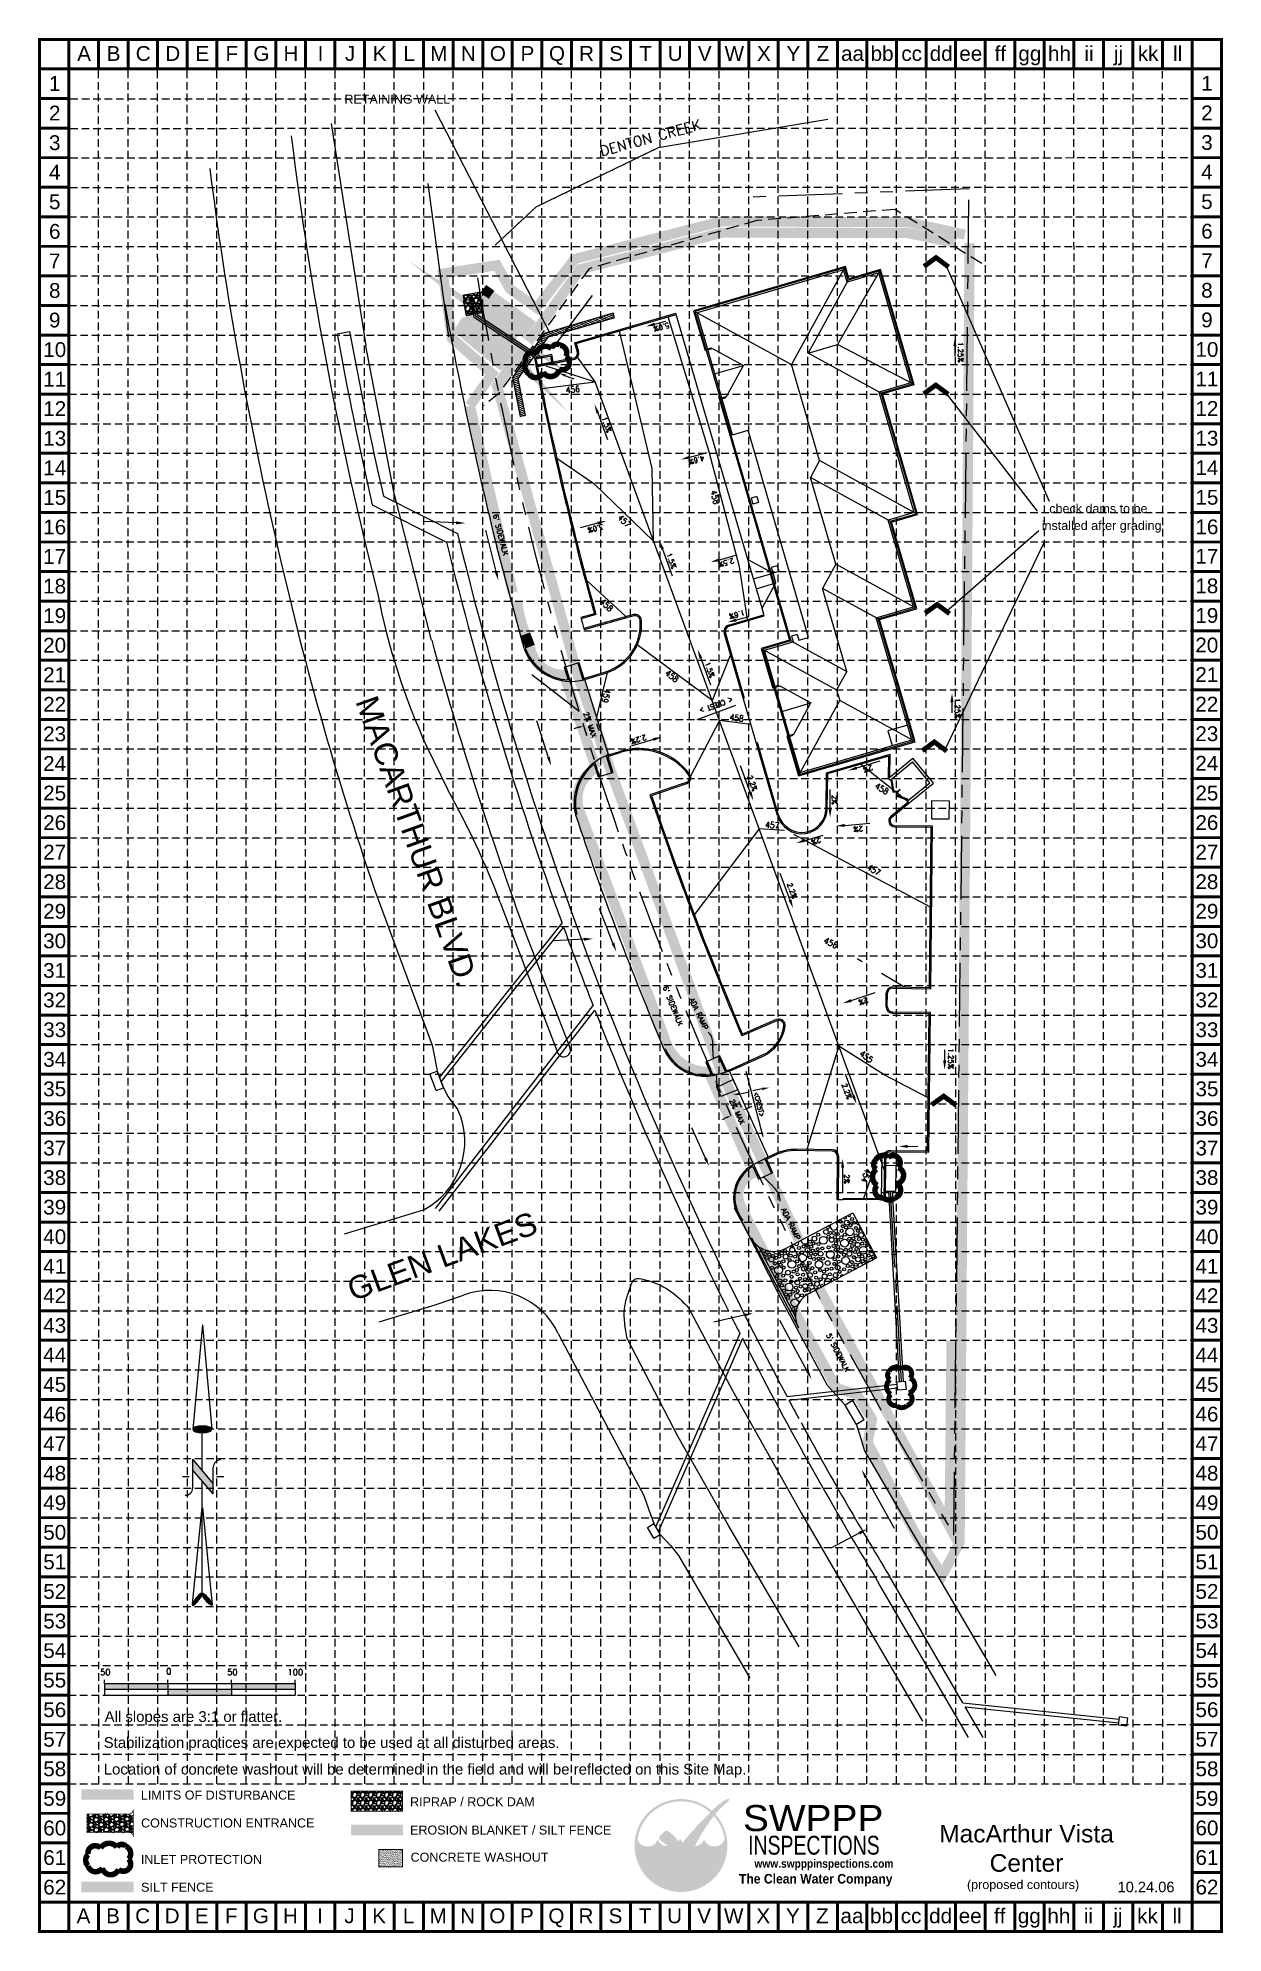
# Model space of a CAD drawing. Header units: feet. Extents: x -1330 to -864, y 1503 to 2248.
import ezdxf
from ezdxf.enums import TextEntityAlignment as Align

# ---------------------------------------------------------------- set-up
doc = ezdxf.new("R2010")
doc.units = ezdxf.units.FT
doc.header["$LTSCALE"] = 40
doc.header["$MEASUREMENT"] = 0
for name, pattern in [('99016$0$DIVIDE', [1.25, 0.5, -0.25, 0, -0.25, 0, -0.25]), ('99016TP$0$DIVIDE', [1.25, 0.5, -0.25, 0, -0.25, 0, -0.25]), ('ACAD_ISO02W100', [15, 12, -3]), ('CENTER2', [1.125, 0.75, -0.125, 0.125, -0.125]), ('DASHED', [0.75, 0.5, -0.25]), ('HIDDEN', [0.375, 0.25, -0.125]), ('HIDDEN2', [0.1875, 0.125, -0.0625]), ('PHANTOM2', [1.25, 0.625, -0.125, 0.125, -0.125, 0.125, -0.125])]:
    doc.linetypes.add(name, pattern=pattern)
for name, color, linetype in [('100FP-LOMA', 181, 'Continuous'), ('99016$0$FL-CREEK', 1, '99016$0$DIVIDE'), ('99016$0$FL-CREEK-TXT', 1, 'Continuous'), ('99016$0$RETAIN-WALL', 10, 'Continuous'), ('99016TP$0$FL-CREEK', 1, '99016TP$0$DIVIDE'), ('arrows', 250, 'Continuous'), ('BASE', 7, 'Continuous'), ('BLDG', 4, 'Continuous'), ('BND-HOLD', 6, 'PHANTOM2'), ('CONST-ENTRANCE', 120, 'Continuous'), ('EROSION BLANKET', 94, 'Continuous'), ('EX-INLET', 7, 'Continuous'), ('EX-PAV-TC', 1, 'Continuous'), ('EX-STM', 7, 'Continuous'), ('GRID', 254, 'HIDDEN'), ('INLETS', 3, 'Continuous'), ('LIMITS OF DISTURBANCE', 1, 'HIDDEN'), ('LOGO', 7, 'Continuous'), ('NARROW', 7, 'Continuous'), ('PARKING-BC', 4, 'Continuous'), ('PARKING-FC', 4, 'Continuous'), ('pc', 43, 'Continuous'), ('RIPRAP', 1, 'HIDDEN'), ('ROOF', 9, 'Continuous'), ('ROOF-GUTTER', 9, 'Continuous'), ('SILT FENCE', 200, 'Continuous'), ('STM', 1, 'Continuous'), ('STM-CL', 7, 'CENTER2'), ('STM-HDWL', 1, 'Continuous'), ('STM-PIPE', 3, 'Continuous'), ('STM-STALBL', 7, 'Continuous'), ('STREET-NAMES', 4, 'Continuous')]:
    doc.layers.add(name, color=color, linetype=linetype)
doc.styles.add('99016$0$L80', font='simplex', dxfattribs={"height": 3.2})
doc.styles.add('L100', font='simplex', dxfattribs={"height": 4})
doc.styles.add('L120', font='simplex.shx', dxfattribs={"height": 4.8})
doc.styles.add("L200'", font='ARIAL.TTF', dxfattribs={"height": 0.001969})
doc.styles.add('LOGO', font='', dxfattribs={"height": 25})
doc.styles.add('LOGO1', font='Rockeb.TTF', dxfattribs={"height": 25})
doc.styles.add('S6', font='SIMPLEX', dxfattribs={"height": 0.083333})
doc.styles.add('SCALE20', font='simplex.shx', dxfattribs={"height": 2})
doc.styles.get("Standard").update_dxf_attribs({"font": 'ARIAL.TTF'})
doc.styles.get('LOGO').set_extended_font_data('Rockwell', bold=True)

msp = doc.modelspace()

# ---------------------------------------------------------------- texts
at = {"layer": '99016$0$FL-CREEK-TXT', "color": 5, "style": '99016$0$L80'}
msp.add_text('DENTON CREEK', height=4, rotation=15.23014, dxfattribs=at).set_placement((-1108.08, 2201.87))
at = {"layer": 'BASE'}
for s, height, p in [('A', 5.81, (-1311.58, 2242.29)), ('B', 5.81, (-1299.96, 2242.29)), ('C', 5.81, (-1288.34, 2242.29)), ('D', 5.81, (-1276.71, 2242.29)), ('E', 5.81, (-1265.09, 2242.29)), ('F', 5.81, (-1253.47, 2242.29)), ('G', 5.81, (-1241.84, 2242.29)), ('H', 5.81, (-1230.22, 2242.29)), ('I', 5.81, (-1218.6, 2242.29)), ('J', 5.81, (-1206.97, 2242.29)), ('K', 5.81, (-1195.35, 2242.29)), ('L', 5.81, (-1183.73, 2242.29)), ('M', 5.81, (-1172.1, 2242.29)), ('N', 5.81, (-1160.48, 2242.29)), ('O', 5.81, (-1148.86, 2242.29)), ('P', 5.81, (-1137.23, 2242.29)), ('Q', 5.81, (-1125.61, 2242.29)), ('R', 5.81, (-1113.99, 2242.29)), ('S', 5.81, (-1102.36, 2242.29)), ('T', 5.81, (-1090.74, 2242.29)), ('U', 5.81, (-1079.12, 2242.29)), ('V', 5.81, (-1067.49, 2242.29)), ('W', 5.81, (-1055.87, 2242.29)), ('X', 5.81, (-1044.25, 2242.29)), ('Y', 5.81, (-1032.62, 2242.29)), ('Z', 5.81, (-1021, 2242.29)), ('aa', 5.812, (-1009.38, 2242.29)), ('bb', 5.812, (-997.75, 2242.29)), ('cc', 5.812, (-986.13, 2242.29)), ('dd', 5.812, (-974.51, 2242.29)), ('ee', 5.812, (-962.88, 2242.29)), ('ff', 5.812, (-951.26, 2242.29)), ('gg', 5.812, (-939.64, 2242.29)), ('hh', 5.812, (-928.01, 2242.29)), ('ii', 5.812, (-916.39, 2242.29)), ('jj', 5.812, (-904.77, 2242.29)), ('kk', 5.812, (-893.14, 2242.29)), ('ll', 5.812, (-881.52, 2242.29)), ('1', 5.81, (-1323.13, 2230.53)), ('1', 5.81, (-1323.12, 2230.48)), ('1', 5.81, (-870.01, 2230.55)), ('2', 5.81, (-1323.12, 2218.86)), ('2', 5.81, (-870.01, 2218.93)), ('3', 5.81, (-1323.12, 2207.23)), ('3', 5.81, (-870.01, 2207.3)), ('4', 5.81, (-1323.12, 2195.61)), ('4', 5.81, (-870.01, 2195.68)), ('5', 5.81, (-1323.12, 2183.99)), ('5', 5.81, (-870.01, 2184.06)), ('6', 5.81, (-1323.12, 2172.36)), ('6', 5.81, (-870.01, 2172.43)), ('7', 5.81, (-1323.12, 2160.74)), ('7', 5.81, (-870.01, 2160.81)), ('8', 5.81, (-1323.12, 2149.12)), ('8', 5.81, (-870.01, 2149.19)), ('9', 5.81, (-1323.12, 2137.49)), ('9', 5.81, (-870.01, 2137.56)), ('10', 5.812, (-1323.12, 2125.87)), ('10', 5.812, (-870.01, 2125.94)), ('11', 5.812, (-1323.12, 2114.25)), ('11', 5.812, (-870.01, 2114.32)), ('12', 5.812, (-1323.13, 2102.67)), ('12', 5.812, (-870.03, 2102.74)), ('13', 5.812, (-1323.12, 2091)), ('13', 5.812, (-870.01, 2091.07)), ('14', 5.812, (-1323.12, 2079.38)), ('14', 5.812, (-870.01, 2079.45)), ('15', 5.812, (-1323.12, 2067.75)), ('15', 5.812, (-870.01, 2067.82)), ('16', 5.812, (-1323.12, 2056.13)), ('16', 5.812, (-870.01, 2056.2)), ('17', 5.812, (-1323.16, 2044.54)), ('17', 5.812, (-870.06, 2044.61)), ('18', 5.812, (-1323.16, 2032.91)), ('18', 5.812, (-870.06, 2032.99)), ('19', 5.812, (-1323.16, 2021.29)), ('19', 5.812, (-870.06, 2021.36)), ('20', 5.812, (-1323.16, 2009.67)), ('20', 5.812, (-870.06, 2009.74)), ('21', 5.812, (-1323.16, 1998.04)), ('21', 5.812, (-870.06, 1998.12)), ('22', 5.812, (-1323.16, 1986.42)), ('22', 5.812, (-870.06, 1986.49)), ('23', 5.812, (-1323.16, 1974.8)), ('23', 5.812, (-870.06, 1974.87)), ('24', 5.812, (-1323.16, 1963.17)), ('24', 5.812, (-870.06, 1963.25)), ('25', 5.812, (-1323.16, 1951.55)), ('25', 5.812, (-870.03, 1951.56)), ('26', 5.812, (-1323.16, 1939.93)), ('26', 5.812, (-870.03, 1939.94)), ('27', 5.812, (-1323.16, 1928.3)), ('27', 5.812, (-870.03, 1928.32)), ('28', 5.812, (-1323.16, 1916.68)), ('28', 5.812, (-870.03, 1916.69)), ('29', 5.812, (-1323.16, 1905.06)), ('29', 5.812, (-870.03, 1905.07)), ('30', 5.812, (-1323.16, 1893.43)), ('30', 5.812, (-870.03, 1893.45)), ('31', 5.812, (-1323.16, 1881.81)), ('31', 5.812, (-870.03, 1881.82)), ('32', 5.812, (-1323.16, 1870.19)), ('32', 5.812, (-870.03, 1870.2)), ('33', 5.812, (-1323.13, 1858.49)), ('33', 5.812, (-870, 1858.5)), ('34', 5.812, (-1323.13, 1846.86)), ('34', 5.812, (-870, 1846.87)), ('35', 5.812, (-1323.13, 1835.24)), ('35', 5.812, (-870, 1835.25)), ('36', 5.812, (-1323.13, 1823.62)), ('36', 5.812, (-870, 1823.63)), ('37', 5.812, (-1323.13, 1811.99)), ('37', 5.812, (-870, 1812)), ('38', 5.812, (-1323.13, 1800.37)), ('38', 5.812, (-870, 1800.38)), ('39', 5.812, (-1323.13, 1788.75)), ('39', 5.812, (-870, 1788.76)), ('40', 5.812, (-1323.13, 1777.12)), ('40', 5.812, (-870, 1777.13)), ('41', 5.812, (-1323.13, 1765.5)), ('41', 5.812, (-870, 1765.51)), ('42', 5.812, (-1323.14, 1753.93)), ('42', 5.812, (-870.01, 1753.94)), ('43', 5.812, (-1323.13, 1742.25)), ('43', 5.812, (-870, 1742.26)), ('44', 5.812, (-1323.13, 1730.63)), ('44', 5.812, (-870, 1730.64)), ('45', 5.812, (-1323.13, 1719.01)), ('45', 5.812, (-870, 1719.02)), ('46', 5.812, (-1323.13, 1707.38)), ('46', 5.812, (-870, 1707.39)), ('47', 5.812, (-1323.13, 1695.76)), ('47', 5.812, (-870, 1695.77)), ('48', 5.812, (-1323.13, 1684.14)), ('48', 5.812, (-870, 1684.15)), ('49', 5.812, (-1323.12, 1672.54)), ('49', 5.812, (-870, 1672.55)), ('50', 5.812, (-1323.12, 1660.92)), ('50', 5.812, (-870, 1660.93)), ('51', 5.812, (-1323.12, 1649.29)), ('51', 5.812, (-870, 1649.31)), ('52', 5.812, (-1323.12, 1637.67)), ('52', 5.812, (-870, 1637.68)), ('53', 5.812, (-1323.12, 1626.05)), ('53', 5.812, (-870, 1626.06)), ('54', 5.812, (-1323.12, 1614.42)), ('54', 5.812, (-870, 1614.44)), ('55', 5.812, (-1323.12, 1602.8)), ('55', 5.812, (-870, 1602.81)), ('56', 5.812, (-1323.12, 1591.18)), ('56', 5.812, (-870, 1591.19)), ('57', 5.812, (-1323.12, 1579.55)), ('57', 5.812, (-870, 1579.57)), ('58', 5.812, (-1323.12, 1567.93)), ('58', 5.812, (-870, 1567.94)), ('59', 5.812, (-1323.12, 1556.31)), ('59', 5.812, (-870, 1556.32)), ('60', 5.812, (-1323.12, 1544.68)), ('60', 5.812, (-870, 1544.69)), ('61', 5.812, (-1323.12, 1533.06)), ('61', 5.812, (-870, 1533.07)), ('62', 5.812, (-1323.12, 1521.44)), ('62', 5.812, (-870, 1521.45)), ('A', 5.81, (-1311.81, 1510.15)), ('B', 5.81, (-1300.19, 1510.15)), ('C', 5.81, (-1288.57, 1510.15)), ('D', 5.81, (-1276.94, 1510.15)), ('E', 5.81, (-1265.32, 1510.15)), ('F', 5.81, (-1253.7, 1510.15)), ('G', 5.81, (-1242.07, 1510.15)), ('H', 5.81, (-1230.45, 1510.15)), ('I', 5.81, (-1218.83, 1510.15)), ('J', 5.81, (-1207.2, 1510.15)), ('K', 5.81, (-1195.58, 1510.15)), ('L', 5.81, (-1183.96, 1510.15)), ('M', 5.81, (-1172.33, 1510.15)), ('N', 5.81, (-1160.71, 1510.15)), ('O', 5.81, (-1149.09, 1510.15)), ('P', 5.81, (-1137.46, 1510.15)), ('Q', 5.81, (-1125.84, 1510.15)), ('R', 5.81, (-1114.22, 1510.15)), ('S', 5.81, (-1102.59, 1510.15)), ('T', 5.81, (-1090.97, 1510.15)), ('U', 5.81, (-1079.35, 1510.15)), ('V', 5.81, (-1067.72, 1510.15)), ('W', 5.81, (-1056.1, 1510.15)), ('X', 5.81, (-1044.48, 1510.15)), ('Y', 5.81, (-1032.85, 1510.15)), ('Z', 5.81, (-1021.23, 1510.15)), ('bb', 5.812, (-997.98, 1510.15)), ('dd', 5.812, (-974.74, 1510.15)), ('ff', 5.812, (-951.49, 1510.15)), ('hh', 5.812, (-928.24, 1510.15)), ('ii', 5.812, (-916.62, 1510.15)), ('jj', 5.812, (-905, 1510.15)), ('kk', 5.812, (-893.37, 1510.15)), ('ll', 5.812, (-881.75, 1510.15)), ('aa', 5.812, (-1009.61, 1510.15)), ('cc', 5.812, (-986.36, 1510.15)), ('ee', 5.812, (-963.11, 1510.15)), ('gg', 5.812, (-939.87, 1510.15))]:
    msp.add_text(s, height=height, dxfattribs=at).set_placement(p, align=Align.MIDDLE_CENTER)
at = {"layer": 'BASE', "style": "L200'"}
for s, height, p in [('RETAINING WALL', 3.5282, (-1209.21, 2222.55)), ('LIMITS OF DISTURBANCE', 3.5282, (-1289.24, 1555.87)), ('RIPRAP / ROCK DAM', 3.5282, (-1183.38, 1553.22)), ('CONSTRUCTION ENTRANCE', 3.5282, (-1289.17, 1544.88)), ('EROSION BLANKET / SILT FENCE', 3.5282, (-1183.39, 1542.11)), ('CONCRETE WASHOUT', 3.5282, (-1183.17, 1531.43)), ('INLET PROTECTION', 3.5282, (-1289.25, 1530.57)), ('SILT FENCE', 3.528, (-1289.14, 1519.63)), ('(proposed contours)', 3.5282, (-964.37, 1520.67))]:
    msp.add_text(s, height=height, dxfattribs=at).set_placement(p)
at = {"layer": 'BASE', "color": 7, "style": "L200'"}
for s, p in [('All slopes are 3:1 or flatter.', (-1303.5, 1586.38)), ('Stabilization practices are expected to be used at all disturbed areas.', (-1303.86, 1576.18)), ('Location of concrete washout will be determined in the field and will be reflected on this Site Map.', (-1303.85, 1565.7))]:
    msp.add_text(s, height=4.2051, dxfattribs=at).set_placement(p)
at = {"layer": 'BASE'}
msp.add_text('10.24.06', height=4.12, dxfattribs=at).set_placement((-893.96, 1519.43), align=Align.CENTER)
at = {"layer": 'BASE', "insert": (-940.97, 1545.91), "char_height": 6.9127, "width": 71.4266, "attachment_point": 2}
msp.add_mtext('MacArthur Vista Center', dxfattribs=at)
at = {"layer": 'pc', "color": 7}
for s, rotation, style, p in [('5.0%%%', 195.1409, 'S6', (-1081.77, 2136.54)), ('1.25%%%', 270, 'S6', (-967.9, 2128.83)), ('1.5%%%', 290.16555, 'S6', (-1108.12, 2099.01)), ('4.6%%%', 195.1409, 'S6', (-1067.97, 2084.24)), ("6' SIDEWALK", 284.27181, 'L100', (-1150.79, 2060.84)), ('3.0%%%', 195.1409, 'S6', (-1107.62, 2057.36)), ('1.5%%%', 290.16555, 'S6', (-1082.64, 2045.47)), ('2.5%%%', 195.1409, 'S6', (-1056.3, 2043.91)), ('1.6%%%', 195.1409, 'S6', (-1052.01, 2023.49)), ('1.5%%%', 290.16555, 'S6', (-1067.58, 2002.61)), ('1.25%%%', 270, 'S6', (-969.09, 1988.87)), ('2.2%%%', 196.94924, 'S6', (-1090.78, 1974.47)), ('2%', 198.51901, 'S6', (-1001.83, 1962.67)), ('2.2%%%', 290.16555, 'S6', (-1050.8, 1958.06)), ('2%', 270, 'S6', (-1017.51, 1950.79)), ('2%', 184.60257, 'S6', (-1005.34, 1938.53)), ('2%', 198.51901, 'S6', (-1022.26, 1934.15)), ('2.2%%%', 290.16555, 'S6', (-1035.18, 1915.77)), ("6' SIDEWALK", 291.71718, 'L100', (-1084, 1875.19)), ('2%', 198.51901, 'S6', (-1003.62, 1871.19)), ('1.25%%%', 270, 'S6', (-971.71, 1851.11)), ('2.2%%%', 290.16555, 'S6', (-1013.64, 1836.94)), ('2%', 269.48643, 'S6', (-1012.66, 1801.7)), ("5' SIDEWALK", 297.31247, 'L100', (-1019.79, 1738.45))]:
    msp.add_text(s, height=2, rotation=rotation, dxfattribs=dict(at, style=style)).set_placement(p)
at = {"layer": 'pc', "color": 7, "style": 'S6', "width": 0.9}
for s, height, rotation, p in [('456', 2.4, 6.80225, (-1121.99, 2108.66)), ('458', 2.4, 285.69535, (-1065.34, 2070.17)), (' < CREST >', 2, 200.16555, (-1055.75, 1989.81)), ('458', 2.4, 329.88629, (-1000.88, 1953.56)), (' <CREST>', 1.8, 284.43061, (-1048.55, 1834.85))]:
    msp.add_text(s, height=height, rotation=rotation, dxfattribs=at).set_placement(p)
at = {"layer": 'pc', "color": 57, "style": 'S6', "width": 0.9}
for s, rotation, p in [('457', 315.54835, (-1101.97, 2059.5)), ('458', 315.54835, (-1108.95, 2026.49)), ('458', 322.54533, (-1083.33, 1998.23)), ('459', 256.63503, (-1106.8, 1992.71)), ('458', 352.9214, (-1057.85, 1980.21)), ('457', 356.10358, (-1043.76, 1937.94)), ('457', 329.88629, (-1003.96, 1921.65)), ('456', 335.19727, (-1020.93, 1892.64)), ('455', 324.19732, (-1006.89, 1848.53)), ('454', 248.79248, (-1004.14, 1804.12))]:
    msp.add_text(s, height=2.4, rotation=rotation, dxfattribs=at).set_placement(p)
at = {"layer": 'pc', "color": 7, "style": 'L100'}
for p in [(-1067.88, 1858.23), (-1031.64, 1775.62)]:
    msp.add_text('ADA RAMP', height=2, rotation=295.50395, dxfattribs=at).set_placement(p, align=Align.RIGHT)
at = {"layer": 'pc', "color": 7, "char_height": 2, "attachment_point": 5, "style": 'SCALE20'}
for insert, rotation in [((-1112.63, 1978.31), 288), ((-1054.81, 1826.24), 294)]:
    msp.add_mtext('\\A1;2% MAX', dxfattribs=dict(at, insert=insert, rotation=rotation))
at = {"layer": 'SILT FENCE', "color": 7, "style": "L200'"}
for s, p in [('check dams to be ', (-932.01, 2061.63)), ('installed after grading', (-934.97, 2054.97))]:
    msp.add_text(s, height=3.5282, dxfattribs=at).set_placement(p)
at = {"layer": 'STREET-NAMES', "color": 7}
for s, rotation, p in [('MACARTHUR BLVD.', 289.63588, (-1204.98, 1987.61)), ('GLEN LAKES', 20.29117, (-1205.89, 1751.68))]:
    msp.add_text(s, height=9, rotation=rotation, dxfattribs=at).set_placement(p)

# ---------------------------------------------------------------- blocks, each defined once
blk = doc.blocks.new('sta_tic')
blk.add_line((0, -0.04165), (0, 0.04165))
blk = doc.blocks.new('washout')
at = {"layer": 'BASE'}
h = blk.add_hatch(dxfattribs=at)
h.set_pattern_fill('AR-SAND', color=30, scale=1.29438, style=0)
h.set_pattern_definition([(37.5, (1095.3101, -97.0785), (-0.0815373, 2.494042), [0, -1.9674576, 0, -2.200446, 0, -2.1033675]), (7.5, (1095.31, -97.0785), (2.290764, 3.652929), [0, -1.0613916, 0, -1.7733006, 0, -0.6795495]), (327.5, (1093.718, -97.0785), (4.030883, 0.007325), [0, -0.64719, 0, -2.329884, 0, -3.041793]), (317.5, (1093.718, -97.0785), (3.89107, 1.136046), [0, -0.323595, 0, -1.5273684, 0, -1.747413])])
h.paths.add_polyline_path([(44.3, 0), (44.3, 32.4), (0, 32.4), (0, 0)])
at = {"layer": 'BASE', "color": 30, "linetype": 'ACAD_ISO02W100', "const_width": 1.62}
blk.add_lwpolyline([(0, 0), (44.3, 0), (44.3, 32.4), (0, 32.4)], close=True, dxfattribs=at)
blk = doc.blocks.new('A$C2CE27EB8')
at = {"layer": 'LOGO'}
h = blk.add_hatch(color=170, dxfattribs=at)
h.paths.add_polyline_path([(95.2, 59.8), (94.1, 61), (93.2, 62), (92.5, 62.9), (91.7, 64.1), (90.9, 65.6), (90.2, 66.9), (89.7, 67.9), (89.2, 68.9), (88.7, 70), (88.3, 71), (87.6, 72.6), (86.9, 74.4), (86.3, 75.8), (86, 76.7), (85.7, 77.6), (85.3, 78.5), (85, 79.4), (84.6, 80.3), (84.3, 81.3), (83.9, 82.3), (83.4, 83.3), (83, 84.3), (82.5, 85.3), (82, 86.4), (81.5, 87.4), (80.9, 88.5), (80.3, 89.5), (79.7, 90.5), (79.1, 91.6), (78.5, 92.6), (77.8, 93.5), (77.2, 94.5), (76.6, 95.4), (75.9, 96.2), (75.3, 97.1), (74.7, 97.8), (74, 98.6), (73.4, 99.3), (72.8, 100), (72.2, 100.6), (70.5, 100.6), (68.5, 100.8), (66.9, 101.1), (65.8, 101.3), (64.7, 101.6), (63.6, 102), (62.1, 102.6), (60.1, 103.7), (58.3, 104.9), (56.6, 106.2), (55.2, 107.6), (54, 109), (52.9, 110.3), (52.1, 111.5), (51.4, 112.5), (51, 112.9), (50.7, 113.4), (50.4, 113.7), (50.2, 114), (50, 114.2), (49.8, 114.4), (49.7, 114.4), (49.5, 114.4), (49.4, 114.3), (49.3, 114.2), (49.2, 114), (49.1, 113.7), (49, 113.4), (48.8, 112.6), (48.4, 111.4), (47.8, 110.2), (47.3, 109.2), (46.6, 108.1), (45.7, 107.1), (44.8, 106.1), (43.7, 105.1), (42.5, 104.1), (41.2, 103.3), (39.8, 102.5), (38.4, 101.8), (36.9, 101.2), (35.3, 100.8), (33.7, 100.4), (31.8, 100.1), (29.8, 100), (27.8, 99.9), (25.7, 99.9), (23.8, 100.1), (22, 100.4), (20.3, 100.8), (18.7, 101.4), (17.1, 102.1), (15.5, 103.1), (13.9, 104.2), (12.3, 105.4), (11.2, 106.5), (10.5, 107.3), (9.8, 108.2), (9.1, 109.1), (8.4, 110.2), (7.8, 111.4), (7.1, 112.8), (6.5, 114.4), (5.9, 116.3, -0.595729), (166.6, 175.1), (167.9, 176.4), (169, 177.5), (170, 178.6, 37.93689), (177.7, 171), (177.3, 170.5), (176.4, 169.4), (175.5, 168.3), (174.6, 167.2, -0.146449), (198.4, 116.7), (198, 115.7), (197.6, 114.8), (197.3, 114), (197, 113.2), (196.5, 111.9), (196, 110.7), (195.4, 109.5), (194.7, 108.5), (193.9, 107.5), (193.1, 106.6), (192.2, 105.7), (191.2, 104.9), (190.1, 104.1), (189, 103.3), (187.8, 102.7), (186.6, 102.1), (185.4, 101.5), (184.1, 101.1), (182.7, 100.7), (181.4, 100.4), (179.9, 100.1), (178.5, 99.9), (177, 99.8), (175.5, 99.8), (174, 99.8), (172.5, 99.9), (170.8, 100.2), (169.2, 100.5), (167.5, 100.9), (165.9, 101.5), (164.4, 102.2), (162.9, 103), (161.5, 103.9), (160.2, 105), (158.9, 106.2), (157.7, 107.4), (156.5, 108.8), (155.6, 110.1), (154.8, 111.2), (154.3, 112.1), (154, 112.6), (153.7, 113.1), (153.5, 113.5), (153.3, 113.8), (153.1, 114), (152.9, 114.1), (152.8, 114.1), (152.6, 114.1), (152.4, 114), (152.2, 113.8), (152.1, 113.6), (151.9, 113.3), (151.7, 113), (151.5, 112.7), (151.1, 111.9), (150.4, 110.8), (149.5, 109.6), (148.5, 108.5), (147.6, 107.6), (146.7, 106.7), (145.6, 105.9), (144.4, 105), (143.2, 104.2), (141.8, 103.4), (140.2, 102.5), (138.5, 101.7), (136.9, 101.2), (135.6, 100.9), (134.2, 100.6), (132.6, 100.3), (132.3, 99.4), (131.9, 98.4), (131.4, 97.3), (130.9, 96), (130.4, 94.6), (129.8, 93.1), (129.2, 91.6), (128.6, 89.9), (128, 88.2), (127.3, 86.5), (126.7, 84.8), (126.1, 83.1), (125.4, 81.4), (124.8, 79.7), (124.2, 78.1), (123.7, 76.6), (123.1, 75.1), (122.6, 73.7), (122.2, 72.5), (121.7, 71.3), (121.3, 70.3), (120.8, 68.8), (120, 67.2), (119.3, 65.7), (118.5, 64.4), (117.6, 63.3), (116.7, 62.2), (115.8, 61.2), (114.8, 60.3), (113.9, 59.5), (112.9, 58.7), (111.8, 58.1), (110.8, 57.5), (109.7, 57), (108.4, 56.5), (106.8, 56.1), (105.4, 55.9), (104.1, 55.9), (102.8, 56.1), (101.5, 56.4), (100, 56.9), (98.8, 57.4), (97.5, 58.1), (96.3, 58.8)])
h.paths.add_polyline_path([(103.2, 111.3), (101.2, 114.7), (100, 117.1), (99.4, 115.4), (97.5, 112.3), (96, 110.6), (96.2, 110.3), (96.5, 109.8), (96.7, 109.3), (97, 108.9), (97.3, 108.5), (97.5, 108.2), (97.7, 107.9), (97.9, 107.6), (98.2, 107.4), (98.4, 107.2), (98.6, 107.1), (98.8, 106.9), (99, 106.8), (99.2, 106.6), (99.4, 106.5), (99.6, 106.4), (99.8, 106.3), (100, 106.3), (100.2, 106.2), (100.5, 106.1), (100.7, 106.1), (100.9, 106), (101.1, 106), (101.3, 106), (101.5, 106), (101.8, 106), (102, 106), (102.2, 106), (102.4, 106), (102.6, 106), (102.8, 106.1), (102.9, 106.1), (103.1, 106.2), (103.3, 106.2), (103.5, 106.3), (103.7, 106.4), (103.9, 106.5), (104.1, 106.6), (104.2, 106.7), (104.4, 106.9), (104.6, 107), (104.8, 107.2), (105, 107.3), (105.2, 107.5), (105.4, 107.7), (105.6, 107.9), (105.9, 108.1), (106, 108.3), (104.6, 109.5)], flags=17)
blk.add_hatch(color=240, dxfattribs=at).paths.add_polyline_path([(187.7, 194.5), (189.8, 196.1), (191.5, 197.4), (193, 198.5), (194.3, 199.4), (195.4, 200.1), (196.2, 200.7), (197, 201.1), (197.6, 201.5), (198.2, 201.8), (198.7, 202.1), (199.2, 202.3), (199.7, 202.5), (200.1, 202.7), (200.4, 202.9), (200.8, 203), (201.1, 203.2), (201.5, 203.3), (201.8, 203.4), (202.1, 203.6), (202.5, 203.7), (202.8, 203.8), (203.1, 203.9), (203.4, 204.1), (203.7, 204.2), (203.9, 204.2), (204.2, 204.3), (204.4, 204.4), (204.7, 204.4), (204.9, 204.5), (205.1, 204.5), (205.3, 204.6), (205.5, 204.6), (205.7, 204.6), (205.9, 204.6), (206, 204.7), (206.2, 204.7), (206.4, 204.7), (206.6, 204.7), (206.7, 204.6), (206.9, 204.6), (207, 204.6), (207.1, 204.6), (207.2, 204.5), (207.4, 204.5), (207.5, 204.5), (207.6, 204.4), (207.6, 204.4), (207.7, 204.3), (207.8, 204.3), (207.9, 204.2), (207.9, 204.1), (208, 204.1), (208, 204), (208, 203.9), (208.1, 203.8), (208.1, 203.7), (208.1, 203.5), (208.1, 203.4), (208.1, 203.3), (208.1, 203.1), (208.1, 203), (208.1, 202.9), (208.1, 202.7), (208.1, 202.6), (208, 202.4), (208, 202.3), (207.9, 202.1), (207.8, 202), (207.7, 201.8), (207.6, 201.6), (207.5, 201.4), (207.4, 201.2), (207.2, 201), (207.1, 200.8), (206.9, 200.5), (206.7, 200.2), (206.5, 200), (206.3, 199.7), (206.1, 199.4), (205.8, 199.1), (205.5, 198.8), (205.2, 198.4), (204.9, 198.1), (204.5, 197.7), (204, 197.2), (203.4, 196.7), (202.8, 196.2), (202.1, 195.5), (201.2, 194.8), (200.3, 194), (199.3, 193.2), (198.3, 192.3), (197.2, 191.3), (196.1, 190.4), (195, 189.4), (194, 188.5), (192.9, 187.5), (192, 186.6), (191, 185.7), (190.1, 184.7), (189.1, 183.8), (188.2, 182.9), (187.3, 181.9), (186.4, 181), (185.5, 180), (184.6, 179), (183.7, 177.9), (182.7, 176.9), (181.8, 175.8), (180.9, 174.7), (180, 173.7), (179, 172.6), (178.2, 171.6), (177.3, 170.5), (176.4, 169.4), (175.5, 168.3), (174.6, 167.2), (173.7, 166), (172.7, 164.8), (171.7, 163.5), (170.6, 162.1), (169.6, 160.7), (168.5, 159.2), (167.3, 157.7), (166.2, 156.1), (165.1, 154.6), (164, 153), (162.9, 151.5), (161.8, 150), (160.8, 148.5), (159.7, 147), (158.7, 145.5), (157.7, 144), (156.7, 142.5), (155.7, 140.9), (154.7, 139.4), (153.6, 137.8), (152.6, 136.1), (151.5, 134.5), (150.5, 132.8), (149.5, 131.2), (148.5, 129.6), (147.5, 128), (146.6, 126.4), (145.7, 125), (144.9, 123.5), (144.1, 122.2), (143.4, 120.8), (142.6, 119.5), (141.9, 118.1), (141.1, 116.8), (140.4, 115.4), (139.6, 114), (138.9, 112.6), (138.1, 111.2), (137.4, 109.9), (136.7, 108.5), (136, 107.3), (135.4, 106.1), (134.9, 105.1), (134.4, 104.2), (134, 103.4), (133.6, 102.6), (133.3, 101.9), (133, 101.1), (132.6, 100.3), (132.3, 99.4), (131.9, 98.4), (131.4, 97.3), (130.9, 96), (130.4, 94.6), (129.8, 93.1), (129.2, 91.6), (128.6, 89.9), (128, 88.2), (127.3, 86.5), (126.7, 84.8), (126.1, 83.1), (125.4, 81.4), (124.8, 79.7), (124.2, 78.1), (123.7, 76.6), (123.1, 75.1), (122.6, 73.7), (122.2, 72.5), (121.7, 71.3), (121.3, 70.3), (121, 69.3), (120.6, 68.4), (120.2, 67.6), (119.9, 66.8), (119.5, 66.1), (119.1, 65.4), (118.7, 64.8), (118.3, 64.1), (117.8, 63.5), (117.4, 63), (116.9, 62.4), (116.5, 61.9), (116, 61.4), (115.5, 61), (115.1, 60.5), (114.6, 60.1), (114.1, 59.7), (113.6, 59.3), (113.1, 58.9), (112.6, 58.6), (112.1, 58.2), (111.6, 57.9), (111, 57.7), (110.5, 57.4), (110, 57.1), (109.4, 56.9), (108.9, 56.7), (108.3, 56.6), (107.8, 56.4), (107.3, 56.3), (106.8, 56.1), (106.3, 56), (105.9, 56), (105.4, 55.9), (104.9, 55.9), (104.5, 55.9), (104.1, 55.9), (103.6, 56), (103.2, 56), (102.7, 56.1), (102.3, 56.2), (101.9, 56.3), (101.4, 56.5), (101, 56.6), (100.6, 56.7), (100.1, 56.9), (99.7, 57.1), (99.3, 57.2), (98.8, 57.4), (98.4, 57.6), (98, 57.8), (97.5, 58.1), (97.1, 58.3), (96.7, 58.6), (96.3, 58.9), (95.9, 59.2), (95.6, 59.5), (95.2, 59.9), (94.8, 60.2), (94.5, 60.6), (94.1, 61), (93.8, 61.4), (93.4, 61.8), (93, 62.2), (92.7, 62.7), (92.3, 63.2), (91.9, 63.8), (91.5, 64.5), (91.1, 65.2), (90.6, 66), (90.2, 66.9), (89.7, 67.9), (89.2, 68.9), (88.7, 70), (88.3, 71), (87.8, 72), (87.4, 73), (87, 74), (86.7, 74.9), (86.3, 75.8), (86, 76.7), (85.7, 77.6), (85.3, 78.5), (85, 79.4), (84.6, 80.3), (84.3, 81.3), (83.9, 82.3), (83.4, 83.3), (83, 84.3), (82.5, 85.3), (82, 86.4), (81.5, 87.4), (80.9, 88.5), (80.3, 89.5), (79.7, 90.5), (79.1, 91.6), (78.5, 92.6), (77.8, 93.5), (77.2, 94.5), (76.6, 95.4), (75.9, 96.2), (75.3, 97.1), (74.7, 97.8), (74, 98.6), (73.4, 99.3), (72.8, 100), (72.1, 100.7), (71.4, 101.3), (70.7, 102), (69.9, 102.7), (69.1, 103.4), (68.3, 104.1), (67.5, 104.8), (66.6, 105.5), (65.8, 106.2), (64.9, 106.9), (64, 107.6), (63.2, 108.3), (62.3, 108.9), (61.5, 109.6), (60.7, 110.2), (59.9, 110.8), (59.2, 111.4), (58.5, 111.9), (57.9, 112.4), (57.3, 112.8), (56.8, 113.2), (56.4, 113.6), (56, 113.9), (55.6, 114.2), (55.3, 114.5), (55, 114.7), (54.8, 115), (54.6, 115.2), (54.4, 115.4), (54.2, 115.7), (54, 115.9), (53.9, 116.1), (53.8, 116.4), (53.7, 116.6), (53.6, 116.9), (53.5, 117.1), (53.5, 117.4), (53.4, 117.7), (53.4, 118), (53.4, 118.3), (53.4, 118.5), (53.4, 118.8), (53.5, 119.1), (53.5, 119.4), (53.6, 119.6), (53.7, 119.9), (53.8, 120.2), (53.9, 120.5), (54.1, 120.8), (54.3, 121.1), (54.5, 121.5), (54.7, 121.8), (55, 122.2), (55.3, 122.7), (55.6, 123.1), (56, 123.6), (56.4, 124), (56.8, 124.5), (57.3, 125.1), (57.7, 125.6), (58.2, 126.1), (58.8, 126.7), (59.3, 127.3), (59.9, 127.8), (60.4, 128.4), (61, 128.9), (61.6, 129.4), (62.2, 130), (62.8, 130.5), (63.3, 130.9), (63.9, 131.4), (64.4, 131.8), (64.9, 132.2), (65.4, 132.6), (65.9, 132.9), (66.3, 133.2), (66.6, 133.4), (67, 133.6), (67.3, 133.8), (67.6, 134), (67.8, 134.1), (68.1, 134.2), (68.3, 134.3), (68.6, 134.4), (68.8, 134.4), (69.1, 134.5), (69.3, 134.5), (69.5, 134.5), (69.8, 134.5), (70, 134.5), (70.2, 134.5), (70.5, 134.5), (70.7, 134.4), (70.9, 134.3), (71.1, 134.2), (71.4, 134.2), (71.6, 134), (71.9, 133.9), (72.1, 133.8), (72.4, 133.7), (72.7, 133.5), (73, 133.4), (73.3, 133.2), (73.6, 133), (74, 132.8), (74.4, 132.5), (74.9, 132.2), (75.4, 131.8), (76, 131.4), (76.6, 131), (77.2, 130.6), (77.9, 130.1), (78.6, 129.6), (79.3, 129.1), (80, 128.5), (80.8, 128), (81.5, 127.4), (82.2, 126.9), (82.9, 126.3), (83.7, 125.7), (84.4, 125.2), (85.1, 124.6), (85.7, 123.9), (86.4, 123.3), (87, 122.7), (87.6, 122), (88.2, 121.4), (88.8, 120.7), (89.4, 120), (90, 119.3), (90.6, 118.6), (91.1, 117.8), (91.7, 117.1), (92.2, 116.3), (92.8, 115.6), (93.3, 114.8), (93.8, 114.1), (94.3, 113.4), (94.7, 112.7), (95.1, 112), (95.5, 111.4), (95.8, 110.8), (96.2, 110.3), (96.5, 109.8), (96.7, 109.3), (97, 108.9), (97.3, 108.5), (97.5, 108.2), (97.7, 107.9), (97.9, 107.6), (98.2, 107.4), (98.4, 107.2), (98.6, 107.1), (98.8, 106.9), (99, 106.8), (99.2, 106.6), (99.4, 106.5), (99.6, 106.4), (99.8, 106.3), (100, 106.3), (100.2, 106.2), (100.5, 106.1), (100.7, 106.1), (100.9, 106), (101.1, 106), (101.3, 106), (101.5, 106), (101.8, 106), (102, 106), (102.2, 106), (102.4, 106), (102.6, 106), (102.8, 106.1), (102.9, 106.1), (103.1, 106.2), (103.3, 106.2), (103.5, 106.3), (103.7, 106.4), (103.9, 106.5), (104.1, 106.6), (104.2, 106.7), (104.4, 106.9), (104.6, 107), (104.8, 107.2), (105, 107.3), (105.2, 107.5), (105.4, 107.7), (105.6, 107.9), (105.9, 108.1), (106.1, 108.4), (106.3, 108.6), (106.5, 108.9), (106.8, 109.2), (107, 109.6), (107.3, 109.9), (107.6, 110.3), (107.9, 110.8), (108.2, 111.2), (108.5, 111.7), (108.9, 112.2), (109.3, 112.7), (109.7, 113.3), (110.2, 113.9), (110.6, 114.5), (111.1, 115.1), (111.6, 115.8), (112.2, 116.5), (112.8, 117.2), (113.4, 117.9), (114, 118.7), (114.7, 119.5), (115.4, 120.3), (116.1, 121.2), (116.8, 122.1), (117.6, 123), (118.4, 123.9), (119.2, 124.9), (120.1, 125.9), (121, 126.9), (121.9, 128), (122.9, 129.1), (123.9, 130.2), (124.9, 131.3), (125.9, 132.4), (126.9, 133.4), (127.9, 134.5), (128.9, 135.6), (129.8, 136.6), (130.7, 137.6), (131.6, 138.6), (132.4, 139.5), (133.3, 140.5), (134.1, 141.5), (135, 142.4), (135.8, 143.4), (136.7, 144.4), (137.6, 145.4), (138.6, 146.4), (139.5, 147.5), (140.5, 148.5), (141.5, 149.6), (142.6, 150.7), (143.6, 151.9), (144.8, 153), (145.9, 154.2), (147.1, 155.4), (148.3, 156.6), (149.4, 157.8), (150.6, 158.9), (151.8, 160.1), (152.9, 161.2), (154, 162.3), (155, 163.3), (156.1, 164.3), (157.1, 165.3), (158.1, 166.3), (159, 167.3), (160, 168.3), (161, 169.3), (161.9, 170.3), (162.9, 171.3), (163.9, 172.3), (164.9, 173.3), (165.9, 174.4), (166.9, 175.4), (167.9, 176.4), (169, 177.5), (170, 178.5), (171.1, 179.6), (172.2, 180.7), (173.2, 181.7), (174.3, 182.8), (175.4, 183.8), (176.5, 184.8), (177.5, 185.8), (178.6, 186.8), (179.7, 187.7), (180.8, 188.7), (181.9, 189.7), (183.2, 190.8), (184.5, 192), (186, 193.2)])
for s, height, style, width, p in [('SWPPP', 57.61, 'LOGO1', 1.115, (238.8, 133.7)), ('INSPECTIONS', 41.638, 'LOGO1', 0.77, (250.3, 81.7)), ('www.swpppinspections.com', 18.669, 'LOGO', 0.9, (264.2, 52.7))]:
    blk.add_text(s, height=height, dxfattribs=dict(at, style=style, width=width)).set_placement(p)
at = {"layer": 'LOGO', "color": 170, "style": 'LOGO', "width": 0.95}
blk.add_text('The Clean Water Company', height=21.078, dxfattribs=at).set_placement((230, 17.9))
blk = doc.blocks.new('North Arrow')
at = {"layer": 'NARROW'}
for p, q in [((32.43, 3.06), (32.43, 4.63)), ((0, 0), (22.36, 2)), ((0, 0), (22.33, -2.02)), ((28.77, -2.09), (34.02, 2.32)), ((36.18, 2.33), (30.46, 2.33)), ((36.16, 2.32), (31.04, -2.09)), ((39.1, 0.01), (59.96, 2.11)), ((31.2, -0.05), (21.66, -0.05)), ((21.66, -0.05), (21.66, -0.05)), ((28.77, -2.09), (34.95, -2.09)), ((32.43, -4.26), (32.43, -2.8)), ((57.45, -0.05), (33.41, -0.05)), ((59.83, -2.14), (39.04, -0.01)), ((57.69, -0.03), (57.77, -0.01)), ((57.77, -0.05), (57.69, -0.03))]:
    blk.add_line(p, q, dxfattribs=at)
blk.add_lwpolyline([(22.36, -2.03), (22.59, -1.93, 0.091577), (22.87, -1.44, 0.048306), (23.03, -0.75), (23.07, -0.01), (23.01, 0.82, 0.048306), (22.87, 1.42, 0.091577), (22.59, 1.91), (22.36, 2.01), (22.14, 1.91, 0.091577), (21.86, 1.42, 0.048306), (21.72, 0.82), (21.66, -0.01), (21.72, -0.83, 0.048306), (21.86, -1.44, 0.091577), (22.14, -1.93)], format="xyb", close=True, dxfattribs=at)
for points in [[(57.46, -0.03), (57.44, 0.08, -0.066818), (57.67, 0.47, -0.03073), (58.01, 0.84), (58.52, 1.29), (59.07, 1.7, -0.03073), (59.5, 1.95, -0.066818), (59.93, 2.1), (60.04, 2.06)], [(60.04, 2.06), (60.05, 1.95, -0.066818), (59.82, 1.56, -0.03073), (59.43, 1.14), (58.97, 0.74), (58.42, 0.33, -0.03073), (57.99, 0.08, -0.036692), (57.76, -0.02)], [(57.46, -0.04), (57.44, -0.15, 0.066818), (57.67, -0.54, 0.03073), (58.01, -0.9), (58.52, -1.36), (59.07, -1.77, 0.03073), (59.5, -2.02, 0.066818), (59.93, -2.17), (60.04, -2.13)], [(60.04, -2.13), (60.05, -2.01, 0.066818), (59.82, -1.63, 0.03073), (59.43, -1.2), (58.97, -0.8), (58.42, -0.4, 0.03073), (57.99, -0.15, 0.036692), (57.76, -0.05)]]:
    blk.add_lwpolyline(points, format="xyb", dxfattribs=at)
for centre, start, end in [((30.46, 3.86), 178.8769, 270), ((34.95, -3.62), 358.8769, 90)]:
    blk.add_arc(centre, 1.53, start, end, dxfattribs=at)
for points in [[(23.03, -0.76), (21.67, -0.05), (23.07, -0.05), (21.72, 0.82)], [(23.07, -0.05), (21.72, 0.82), (23.02, 0.75), (21.85, 1.42)], [(23.02, 0.75), (21.85, 1.42), (22.87, 1.44), (22.14, 1.91)], [(22.87, 1.44), (22.14, 1.91), (22.59, 1.91), (22.36, 2)], [(31.05, -2.09), (36.15, 2.36), (28.75, -2.06), (34.01, 2.36)], [(57.44, 0.08), (57.7, -0.01), (57.5, 0.21), (57.77, -0.01)], [(57.45, -0.04), (57.69, -0.02), (57.44, 0.08), (57.7, -0.01)], [(57.5, 0.21), (57.77, -0.01), (57.6, 0.39), (57.94, 0.06)], [(57.6, 0.39), (57.94, 0.06), (57.68, 0.5), (58.07, 0.13)], [(57.68, 0.5), (58.07, 0.13), (57.84, 0.66), (58.29, 0.26)], [(57.84, 0.66), (58.29, 0.26), (58.03, 0.86), (58.52, 0.41)], [(58.03, 0.86), (58.52, 0.41), (58.26, 1.07), (58.73, 0.57)], [(58.26, 1.07), (58.73, 0.57), (58.52, 1.3), (59.05, 0.81)], [(58.52, 1.3), (59.05, 0.81), (58.7, 1.42), (59.26, 0.99)], [(59.26, 1), (58.69, 1.42), (59.45, 1.15), (59, 1.65)], [(59.45, 1.15), (59, 1.65), (59.62, 1.34), (59.28, 1.82)], [(59.62, 1.34), (59.28, 1.82), (59.81, 1.55), (59.49, 1.95)], [(59.81, 1.55), (59.49, 1.95), (59.93, 1.73), (59.69, 2.04)], [(59.93, 1.73), (59.69, 2.04), (60.05, 1.94), (59.93, 2.1)], [(60.05, 1.94), (59.93, 2.1), (60.04, 2.06)], [(22.87, -1.44), (21.72, -0.87), (23.03, -0.76), (21.67, -0.05)], [(22.58, -1.93), (21.86, -1.45), (22.87, -1.44), (21.72, -0.87)], [(22.36, -2.01), (22.14, -1.93), (22.58, -1.93), (21.86, -1.45)], [(57.44, -0.14), (57.69, -0.02), (57.45, -0.04), (57.69, -0.02)], [(57.46, -0.19), (57.7, -0.03), (57.44, -0.14), (57.69, -0.02)], [(57.53, -0.33), (57.76, -0.05), (57.46, -0.19), (57.7, -0.03)], [(57.63, -0.48), (57.9, -0.1), (57.53, -0.33), (57.76, -0.05)], [(57.78, -0.66), (58.09, -0.2), (57.63, -0.48), (57.9, -0.1)], [(57.97, -0.87), (58.34, -0.35), (57.78, -0.66), (58.09, -0.2)], [(58.24, -1.11), (58.61, -0.54), (57.97, -0.87), (58.34, -0.35)], [(58.61, -1.43), (58.93, -0.77), (58.24, -1.11), (58.61, -0.54)], [(58.91, -1.64), (59.2, -1), (58.61, -1.43), (58.93, -0.77)], [(59.12, -1.79), (59.57, -1.36), (58.92, -1.65), (59.2, -1.01)], [(59.35, -1.93), (59.81, -1.62), (59.12, -1.79), (59.57, -1.36)], [(59.54, -1.32), (59.41, -1.18), (59.21, -1.01)], [(59.58, -2.05), (59.93, -1.79), (59.35, -1.93), (59.81, -1.62)], [(59.78, -2.13), (60.05, -2.01), (59.58, -2.05), (59.93, -1.79)], [(59.92, -2.17), (60.04, -2.13), (59.78, -2.13), (60.05, -2.01)]]:
    blk.add_solid(points, dxfattribs=at)
blk = doc.blocks.new('scale')
h = blk.add_hatch(color=7)
h.paths.add_polyline_path([(0, -7.5), (0, -3), (-50, -3), (-50, -7.5)])
h.paths.add_polyline_path([(0, -7.5), (0, -12), (50, -12), (50, -7.5)])
h.paths.add_polyline_path([(50, -3), (50, -7.5), (100, -7.5), (100, -3)])
at = {"color": 7}
for p, q in [((-50, -3), (-50, 0)), ((0, -3), (0, 0)), ((50, -3), (50, 0)), ((100, -3), (100, 0)), ((-50, -3), (0, -3)), ((-50, -3), (-50, -12)), ((-50, -7.5), (100, -7.5)), ((-50, -12), (0, -12)), ((0, -3), (100, -3)), ((0, -3), (0, -12)), ((0, -12), (100, -12)), ((50, -3), (50, -12)), ((100, -3), (100, -12))]:
    blk.add_line(p, q, dxfattribs=at)
at = {"color": 7, "style": 'L120'}
for s, p in [('50', (-53.4, 3.6)), ('0', (-1.4, 4.3)), ('50', (46.6, 3.6)), ('100', (94, 3.6))]:
    blk.add_text(s, height=4.8, dxfattribs=at).set_placement(p)
blk = doc.blocks.new('A$C5C6542E7')
at = {"layer": 'CONST-ENTRANCE', "color": 4}
for p, q in [((13.51, 31.2), (40.05, 45.18)), ((40.05, 45.18), (49.37, 27.48)), ((0, 35.39), (18.64, 0)), ((2.92, 32), (17.49, 4.32)), ((22.83, 13.51), (49.37, 27.48))]:
    blk.add_line(p, q, dxfattribs=at)
for centre, radius in [((29.45, 37.7), 0.95), ((31.19, 37.33), 0.607), ((32.48, 37.32), 0.607), ((34.09, 36.88), 0.607), ((35.24, 41.7), 0.607), ((35.66, 38.14), 0.607), ((36.06, 39.98), 0.607), ((37.66, 41.34), 0.95), ((37.33, 39.53), 0.607), ((38.86, 37.76), 1.53), ((39.11, 40.38), 0.607), ((39.74, 42.78), 0.607), ((40.52, 41.3), 0.607), ((41.28, 39.21), 0.607), ((42.01, 38.13), 0.607), ((43.3, 36.49), 0.95), ((12.06, 29.32), 0.607), ((13.4, 30.2), 0.607), ((14.37, 29.5), 0.607), ((16.14, 30.69), 0.95), ((18.45, 29.42), 0.607), ((18.88, 31.36), 0.607), ((20, 29.72), 0.607), ((20.7, 31.98), 0.607), ((22.23, 30.55), 0.95), ((22.15, 32.49), 0.607), ((23.21, 33.9), 0.607), ((23.66, 31.9), 0.607), ((24.3, 30.35), 0.607), ((24.55, 33.15), 0.607), ((24.92, 35.06), 0.95), ((26.23, 30.94), 0.607), ((26.41, 36.62), 0.607), ((26.52, 32.98), 0.607), ((27.35, 29.13), 0.95), ((28.43, 34.42), 1.53), ((28.06, 31.21), 0.607), ((31.2, 28.83), 1.53), ((30.44, 35.82), 0.607), ((30.49, 31.64), 0.607), ((31.69, 34.59), 0.95), ((32.45, 32.16), 0.607), ((33.02, 35.74), 0.607), ((33.23, 30.68), 0.607), ((33.4, 33.24), 0.607), ((34.13, 34.53), 0.607), ((34.2, 31.78), 0.607), ((35.39, 30.18), 0.95), ((35.51, 35.6), 0.607), ((36.75, 33.3), 1.53), ((36.88, 36.61), 0.607), ((37.34, 30.69), 0.607), ((38.64, 29.06), 0.95), ((38.65, 35.07), 0.607), ((39.14, 30.87), 0.607), ((39.15, 33.62), 0.607), ((39.83, 32.17), 0.607), ((40.24, 35.14), 0.607), ((40.64, 33.89), 0.607), ((40.9, 29.82), 0.607), ((41.23, 36.35), 0.607), ((41.49, 31.01), 0.607), ((41.89, 32.66), 0.95), ((42.42, 34.91), 0.607), ((44.15, 30.5), 1.53), ((43.72, 33.08), 0.607), ((43.96, 34.7), 0.607), ((45.67, 32.5), 0.607), ((46.98, 30.01), 0.607), ((5.64, 28.95), 0.607), ((6.19, 27.43), 0.607), ((7.21, 28.74), 0.607), ((8.03, 26.85), 0.95), ((8.2, 23.6), 0.607), ((8.55, 28.33), 0.607), ((9.46, 25.29), 0.607), ((10.77, 22.63), 1.53), ((9.92, 27.51), 0.607), ((10.95, 25.73), 0.607), ((11.1, 28.04), 0.607), ((11.61, 24.79), 0.607), ((12.77, 26.17), 0.607), ((12.86, 23.73), 0.607), ((13.62, 27.99), 0.95), ((14.53, 21.69), 0.95), ((16.03, 24.95), 1.53), ((15.21, 26.6), 0.607), ((15.58, 28.34), 0.607), ((16.73, 22.07), 0.607), ((17.32, 27.97), 0.607), ((18.01, 22.75), 0.607), ((18.11, 26.15), 0.607), ((18.86, 24.23), 0.607), ((20.22, 27.52), 1.53), ((20.23, 25.21), 0.607), ((20.82, 23.28), 0.95), ((22.09, 24.29), 0.607), ((22.8, 22.78), 0.607), ((23.01, 25.47), 0.607), ((23.2, 27.71), 0.607), ((23.58, 29.12), 0.607), ((24.08, 23.45), 0.607), ((24.75, 27.07), 0.607), ((25.2, 21.81), 0.607), ((25.29, 28.81), 0.607), ((26.73, 24.93), 1.53), ((26.54, 27.24), 0.607), ((27.15, 22.66), 0.607), ((28.28, 27.21), 0.607), ((28.66, 22.08), 0.607), ((29.79, 23.03), 0.607), ((30.15, 25.45), 0.95), ((31.66, 23.23), 0.607), ((32.7, 25.16), 0.607), ((32.91, 26.9), 0.607), ((34.06, 23.73), 0.95), ((34.27, 28.05), 0.607), ((34.42, 25.98), 0.607), ((34.88, 22.01), 0.607), ((37.16, 26.48), 1.53), ((36.58, 28.77), 0.607), ((36.59, 23), 0.607), ((38.06, 24.29), 0.607), ((39.66, 25.81), 0.607), ((39.83, 24.19), 0.607), ((40.43, 27.77), 0.607), ((41.21, 24.83), 0.607), ((42.08, 26.92), 0.95), ((42.41, 28.9), 0.607), ((43.68, 28.09), 0.607), ((43.86, 26.14), 0.607), ((44.97, 26.98), 0.607), ((46.26, 28.43), 0.607), ((48, 28.06), 0.607), ((10.18, 20.34), 0.607), ((11.24, 18.32), 0.95), ((12.09, 16.71), 0.607), ((12.65, 20.53), 0.607), ((12.95, 14.59), 0.607), ((13.44, 18.71), 0.607), ((14.92, 16.05), 1.53), ((15.66, 18.24), 0.607), ((15.99, 20.05), 0.607), ((17.65, 15.77), 0.607), ((18.18, 17.86), 0.95), ((18.32, 21.02), 0.607), ((18.35, 14.43), 0.607), ((19.27, 19.37), 0.607), ((19.54, 16.25), 0.607), ((20.43, 20.93), 0.607), ((21.27, 16.39), 0.95), ((21.14, 14.69), 0.607), ((21.21, 19.11), 0.607), ((22.62, 15.3), 0.607), ((23.18, 20.75), 0.95), ((23.26, 17.01), 0.607), ((23.33, 18.68), 0.607), ((25.62, 19.71), 0.607), ((25.97, 17.24), 0.95), ((27.33, 19.07), 0.607), ((28.94, 20.25), 0.95), ((30.92, 21.04), 0.607), ((33.24, 20.72), 0.95), ((13.79, 13.14), 0.607), ((14.54, 11.73), 0.607), ((15.46, 13.07), 0.607), ((17.16, 9.85), 1.53), ((16.52, 14.18), 0.607), ((16.63, 7.42), 0.607), ((18.12, 12.59), 0.95), ((19.99, 12.79), 0.607)]:
    blk.add_circle(centre, radius, dxfattribs=at)
for centre, radius, start, end in [((30.23, 39.49), 0.607, 158.202, 77.33488), ((32.63, 39.98), 1.53, 159.44735, 76.08953), ((36.97, 43.47), 0.607, 199.98084, 35.55604), ((38.59, 44.32), 0.607, 199.98084, 35.55604), ((42.35, 41.4), 0.95, 134.50994, 281.02693), ((43.21, 39.28), 0.607, 122.09137, 293.44551), ((44.12, 38.04), 0.607, 144.55117, 270.9857), ((8.85, 40.05), 10, 207.76844, 297.76844), ((5.03, 30.77), 0.95, 152.57394, 342.69228), ((10.26, 30.61), 1.53, 201.14296, 355.9098), ((15.83, 32.42), 0.607, 207.17452, 28.36235), ((17.82, 33.38), 0.95, 202.79925, 32.73762), ((21.16, 34.54), 1.53, 184.17471, 51.36216), ((45.34, 34.23), 0.607, 74.38747, 341.1494), ((47.17, 31.92), 0.607, 129.33249, 286.20438), ((48.68, 29.88), 0.95, 149.63366, 265.90322), ((38.96, 21.92), 0.95, 31.8766, 203.66028), ((41.01, 22.92), 0.607, 41.48874, 194.04814), ((42.95, 24.5), 0.95, 6.16318, 229.37369), ((45.31, 25.56), 0.607, 9.39306, 226.14382), ((47.19, 26.34), 0.95, 27.28977, 208.2471), ((24.62, 13.77), 1.53, 50.78362, 184.75326), ((26.22, 15.13), 0.607, 41.48874, 194.04814), ((27.86, 16.43), 0.607, 4.90879, 230.62809), ((30.25, 17.77), 1.53, 16.04165, 219.49522), ((32.06, 18.89), 0.607, 337.96263, 257.57425), ((35.73, 20.23), 0.607, 34.20292, 201.33396), ((27.48, 4.66), 10, 117.76844, 207.76844), ((19.23, 9.82), 0.607, 82.48568, 213.44143), ((21.79, 12.63), 0.607, 53.70862, 197.37835), ((17.48, 5.81), 0.607, 75.45593, 271.42836)]:
    blk.add_arc(centre, radius, start, end, dxfattribs=at)

# ---------------------------------------------------------------- hatches: boundary and pattern name
at = {"layer": '99016$0$RETAIN-WALL'}
h = msp.add_hatch(dxfattribs=at)
h.set_pattern_fill('ANSI31', color=209, scale=6, angle=110, style=0)
h.paths.add_polyline_path([(-1103.03, 2138.36), (-1103.55, 2140.14), (-1130.61, 2132.24), (-1135.62, 2125.33), (-1133.63, 2124.66), (-1129.25, 2130.7)])
h.paths.add_polyline_path([(-1136.26, 2123.96), (-1136.54, 2124.06), (-1143.14, 2114.94), (-1140.02, 2099.57), (-1138.07, 2099.98), (-1141.01, 2114.47), (-1135.81, 2121.65, -0.000447)])
h.paths.add_polyline_path([(-1135.62, 2125.33), (-1136.08, 2124.69), (-1134.09, 2124.03), (-1133.63, 2124.66)])
h.paths.add_polyline_path([(-1136.08, 2124.69), (-1136.33, 2124.34, 0.000072), (-1136.26, 2123.96), (-1134.55, 2123.39), (-1134.09, 2124.03)])
h = msp.add_hatch(dxfattribs=at)
h.set_pattern_fill('ANSI31', color=1, scale=6, angle=110, style=0)
h.paths.add_polyline_path([(-1103.03, 2138.36), (-1103.55, 2140.14), (-1130.61, 2132.24), (-1135.62, 2125.33), (-1133.63, 2124.66), (-1129.25, 2130.7)])
h.paths.add_polyline_path([(-1136.26, 2123.96), (-1136.54, 2124.06), (-1143.14, 2114.94), (-1140.02, 2099.57), (-1138.07, 2099.98), (-1141.01, 2114.47), (-1135.81, 2121.65, -0.000447)])
h.paths.add_polyline_path([(-1135.62, 2125.33), (-1136.08, 2124.69), (-1134.09, 2124.03), (-1133.63, 2124.66)])
h.paths.add_polyline_path([(-1136.08, 2124.69), (-1136.33, 2124.34, 0.000072), (-1136.26, 2123.96), (-1134.55, 2123.39), (-1134.09, 2124.03)])
at = {"layer": 'BASE', "linetype": 'ACAD_ISO02W100'}
h = msp.add_hatch(dxfattribs=at)
h.set_pattern_fill('GRAVEL', color=240, scale=3.152919, style=0)
h.set_pattern_definition([(228.0128, (-1430.8159, 1392.06155), (-25.22334661, -28.37627544), [0.42418, -41.994006]), (184.9697, (-1431.09967, 1391.74626), (37.83503159, 3.152891615), [0.727908, -72.06288]), (132.5104, (-1431.82484, 1391.6832), (31.52916097, -34.6821366), [0.513257, -50.812544]), (267.2737, (-1433.05448, 1390.89497), (3.15290647, 63.05838139), [0.662863, -65.623463]), (292.8337, (-1433.08601, 1390.23286), (-15.76462635, 37.83501696), [0.64999, -64.3491]), (357.2737, (-1432.83378, 1389.6338), (-63.05838139, 3.15290647), [0.662863, -65.623463]), (37.6942, (-1432.17166, 1389.60227), (-40.98797046, -31.52915998), [0.876603, -86.78362]), (72.2553, (-1431.47802, 1390.13827), (22.070467096, 69.364206626), [0.827603, -81.932766]), (121.4296, (-1431.22579, 1390.9265), (-25.22337815, 40.98793165), [0.665108, -65.84579]), (175.2364, (-1431.5726, 1391.49402), (34.68211224, -3.15289233), [0.759324, -37.20685]), (222.3974, (-1432.32931, 1391.55708), (-37.835051455, -34.68208429), [0.98197, -97.215135]), (138.8141, (-1429.9331, 1390.86344), (-22.07044245, 18.91750567), [0.335158, -33.180828]), (171.4692, (-1430.18532, 1391.08415), (40.98794189, -6.30586299), [0.637637, -63.126203]), (225, (-1430.816, 1391.1787), (-4e-16, -3.15292), [0.44589, -4.01301]), (203.1986, (-1431.0366, 1391.5571), (15.76459427, 6.3058422), [0.24012, -23.771796]), (291.8014, (-1431.2573, 1391.4625), (-3.1529187, 9.4587579), [0.33958, -16.63941]), (30.9638, (-1431.1312, 1391.1472), (9.4587508, 6.3058459), [0.551537, -17.832983]), (161.5651, (-1430.6583, 1391.431), (6.3058394, -3.152914), [0.398816, -9.57159]), (16.3895, (-1433.086, 1391.4625), (31.52919716, 9.45873408), [0.558697, -55.31117]), (70.3462, (-1432.55001, 1391.62014), (-12.61166111, -34.68211599), [0.468716, -46.402796]), (293.1986, (-1430.65826, 1392.06155), (-6.3058422, 15.76459427), [0.480237, -23.53168]), (343.6105, (-1430.46909, 1391.62014), (-31.52919716, 9.45873408), [0.558697, -55.31117]), (339.444, (-1433.086, 1389.5077), (-15.76460093, 6.30582542), [0.53877, -26.399782]), (294.7751, (-1432.58154, 1389.3185), (-15.76457049, 34.68212004), [0.45143, -44.691502]), (66.8014, (-1430.62673, 1388.90863), (6.3058422, 15.76459427), [0.480237, -23.53168]), (17.354, (-1430.43756, 1389.35004), (-40.98795367, -12.61165876), [0.528527, -52.324028]), (69.444, (-1432.17166, 1388.90863), (-6.30582542, -15.76460093), [0.269385, -26.669167]), (101.3099, (-1430.8159, 1388.90863), (-3.1529116, 12.6116785), [0.160767, -15.916027]), (165.9638, (-1430.8474, 1389.0663), (9.4587588, -3.1529129), [0.64999, -12.349826]), (186.009, (-1431.47802, 1389.22392), (31.52918945, 3.15291687), [0.602365, -59.634068]), (303.6901, (-1431.1312, 1390.8634), (-3.1529232, 6.3058367), [0.45472, -10.91329]), (353.1572, (-1430.87897, 1390.48509), (53.59962139, -6.305863263), [0.793886, -78.594588]), (60.9454, (-1430.09074, 1390.3905), (-12.61167618, -22.07043437), [0.324612, -32.136676]), (90, (-1429.933, 1390.6743), (-3.15292, 3.15292), [0.189175, -2.963744]), (120.2564, (-1431.54108, 1389.3185), (12.61165997, -22.0704409), [0.438016, -43.363735]), (48.0128, (-1431.76178, 1389.69686), (25.22334661, 28.37627544), [0.848362, -41.569825]), (0, (-1431.1943, 1390.3274), (3.15292, 3.15292), [0.81976, -2.33316]), (325.3048, (-1430.3745, 1390.32744), (-31.52917213, 22.07046031), [0.49852, -49.353505]), (254.0546, (-1429.9646, 1390.0437), (-3.1529187, -12.6116765), [0.45907, -22.494526]), (207.646, (-1430.09074, 1389.60227), (-59.90544822, -31.52921455), [0.747447, -73.99735]), (175.4261, (-1430.75285, 1389.25545), (-40.98794906, 3.15290263), [0.79075, -78.28406])])
h.paths.add_polyline_path([(-1206.48, 1551.29), (-1186.41, 1551.26), (-1186.41, 1559.14), (-1206.48, 1559.11)])
at = {"layer": 'BASE'}
h = msp.add_hatch(dxfattribs=at)
h.set_pattern_fill('GRAVEL', color=4, scale=2.868692, angle=-43.93426, style=0)
h.set_pattern_definition([(184.078545, (-5320.178, -192.32963), (-34.4403174, -2.669518451), [0.3859423, -38.2083568]), (141.0354448, (-5320.56297, -192.35708), (26.7805686364, -21.81886875), [0.6622891, -65.5666017]), (88.576145, (-5321.07792, -191.9406), (-1.235849436, -42.6282573965), [0.4669886, -46.2319268]), (223.339445, (-5322.3812, -191.68081), (41.873671805, 39.3266041347), [0.603108, -59.7076805]), (248.899445, (-5322.81984, -192.09474), (13.5554236727, 34.7421620875), [0.5913951, -58.5481983]), (313.339445, (-5323.03275, -192.64648), (-39.3266041347, 41.873671805), [0.603108, -59.7076805]), (353.7599448, (-5322.61883, -193.08512), (-46.7599527395, 5.2166304485), [0.7975795, -78.960305]), (28.3210448, (-5321.82597, -193.17181), (58.2495733175, 31.515916075), [0.7529971, -74.5467426]), (77.495345, (-5321.1631, -192.81458), (9.348267827, 42.7791797885), [0.6051505, -59.9099663]), (131.302145, (-5321.03208, -192.22379), (20.733970211, -23.960140296), [0.6908728, -33.8527505]), (178.4631448, (-5321.488075, -191.70478), (-46.6844982377, 1.1603861356), [0.8934483, -88.451446]), (94.879845, (-5320.35592, -193.67196), (-2.518607895, 26.327836977), [0.3049448, -30.1896636]), (127.534945, (-5320.38186, -193.36812), (22.875239321, -30.0068011956), [0.5801556, -57.4355418]), (181.065745, (-5320.7353, -192.908), (-1.9903921, -2.06585), [0.4056932, -3.6512478]), (159.264345, (-5320.64108, -192.52084), (14.310031866, -5.820255538), [0.2184738, -21.6288307]), (247.867145, (-5320.8454, -192.4435), (3.905325887, 8.187939956), [0.3089667, -15.1394113]), (347.029545, (-5320.9618, -192.7297), (10.17833193, -1.839466736), [0.5018174, -16.225386]), (117.630845, (-5320.4728, -192.8423), (2.14131128, -6.04662993), [0.3628637, -8.7087369]), (332.455245, (-5322.04359, -191.28906), (26.6296580965, -13.7063864153), [0.5083322, -50.3250133]), (26.411945, (-5321.59288, -191.52413), (-30.157698402, -14.7627907605), [0.4264626, -42.2197057]), (249.264345, (-5320.0747, -192.42915), (5.820255538, 14.310031866), [0.4369448, -21.4103598]), (299.676245, (-5320.22942, -192.83779), (-14.68733809, 26.1014524256), [0.5083322, -50.3250133]), (295.509745, (-5323.27763, -192.5699), (-6.348475546, 14.083651633), [0.490202, -24.019911]), (250.840845, (-5323.06652, -193.0123), (11.56508272, 32.676291952), [0.4107335, -40.6626803]), (22.867145, (-5322.04445, -194.5149), (14.083658434, 6.348460573), [0.4369448, -21.4103598]), (333.419745, (-5321.64184, -194.3451), (-34.817600864, 17.611707514), [0.4808817, -47.6071546]), (25.509745, (-5323.0567, -193.5396), (-14.083651633, -6.348475546), [0.245101, -24.265012]), (57.375645, (-5322.1684, -194.3955), (5.89572305, 10.253785766), [0.1462746, -14.4812387]), (122.029545, (-5322.08954, -194.2723), (4.20716156, -8.03702094), [0.5913951, -11.2365218]), (142.074745, (-5322.40319, -193.77091), (22.648883183, -17.838066604), [0.5480635, -54.2582134]), (259.755845, (-5321.1409, -192.9156), (1.91493002, 6.12209196), [0.4137285, -9.9294857]), (309.2229448, (-5321.21452, -193.32274), (31.1386387993, -37.968369546), [0.7223194, -71.5094923]), (17.011145, (-5320.75777, -193.88232), (-22.196138774, -6.499380209), [0.295349, -29.239639]), (46.065745, (-5320.4753, -193.796), (-0.0754579, 4.0562409), [0.1721215, -2.6965702]), (76.322145, (-5322.3848, -193.66913), (-5.669358562, -22.4225064), [0.3985301, -39.4546083]), (4.078545, (-5322.29055, -193.2819), (34.4403174, 2.669518451), [0.7718846, -37.8224145]), (316.065745, (-5321.5206, -193.227), (4.0562409, 0.0754579), [0.7458598, -2.1228318]), (281.370545, (-5320.9835, -193.7445), (-6.725724024, 34.36486689), [0.4535803, -44.9044167]), (210.120345, (-5320.89408, -194.18918), (-10.027415396, -6.273006398), [0.4176872, -20.4667037]), (163.7117448, (-5321.25536, -194.39878), (-59.1550594836, 17.1589207536), [0.6800664, -67.3266846]), (131.4918448, (-5321.90814, -194.20804), (-24.865661614, 27.9409292846), [0.719465, -71.2269578])])
edge = h.paths.add_edge_path()
edge.add_line((-1292.2, 1541.18), (-1292.2, 1551.94))
edge.add_arc((-1293.99, 1551.94), 1.79, -89.96094, 0, ccw=False)
edge.add_line((-1293.99, 1550.14), (-1310.43, 1550.14))
edge.add_line((-1310.43, 1550.14), (-1310.43, 1542.96))
edge.add_line((-1310.43, 1542.96), (-1293.99, 1542.97))
edge.add_arc((-1293.99, 1541.18), 1.79, 0, 90.03906, ccw=False)
at = {"layer": 'RIPRAP', "linetype": 'ACAD_ISO02W100'}
h = msp.add_hatch(dxfattribs=at)
h.set_pattern_fill('GRAVEL', color=240, scale=3.152919, style=0)
h.set_pattern_definition([(228.0128, (-1392.58958, 1979.62825), (-25.22334661, -28.37627544), [0.42418, -41.994006]), (184.9697, (-1392.87335, 1979.31296), (37.83503159, 3.152891615), [0.727908, -72.06288]), (132.5104, (-1393.59852, 1979.2499), (31.52916097, -34.6821366), [0.513257, -50.812544]), (267.2737, (-1394.82816, 1978.46167), (3.15290647, 63.05838139), [0.662863, -65.623463]), (292.8337, (-1394.85969, 1977.79956), (-15.76462635, 37.83501696), [0.64999, -64.3491]), (357.2737, (-1394.60745, 1977.2005), (-63.05838139, 3.15290647), [0.662863, -65.623463]), (37.6942, (-1393.94534, 1977.16897), (-40.98797046, -31.52915998), [0.876603, -86.78362]), (72.2553, (-1393.2517, 1977.70497), (22.070467096, 69.364206626), [0.827603, -81.932766]), (121.4296, (-1392.99946, 1978.4932), (-25.22337815, 40.98793165), [0.665108, -65.84579]), (175.2364, (-1393.34628, 1979.06073), (34.68211224, -3.15289233), [0.759324, -37.20685]), (222.3974, (-1394.10298, 1979.12378), (-37.835051455, -34.68208429), [0.98197, -97.215135]), (138.8141, (-1391.70677, 1978.43014), (-22.07044245, 18.91750567), [0.335158, -33.180828]), (171.4692, (-1391.959, 1978.65085), (40.98794189, -6.30586299), [0.637637, -63.126203]), (225, (-1392.5896, 1978.7454), (-4e-16, -3.15292), [0.44589, -4.01301]), (203.1986, (-1392.8103, 1979.1238), (15.76459427, 6.3058422), [0.24012, -23.771796]), (291.8014, (-1393.031, 1979.0292), (-3.1529187, 9.4587579), [0.33958, -16.63941]), (30.9638, (-1392.9049, 1978.7139), (9.4587508, 6.3058459), [0.551537, -17.832983]), (161.5651, (-1392.4319, 1978.9977), (6.3058394, -3.152914), [0.398816, -9.57159]), (16.3895, (-1394.85969, 1979.0292), (31.52919716, 9.45873408), [0.558697, -55.31117]), (70.3462, (-1394.32369, 1979.18684), (-12.61166111, -34.68211599), [0.468716, -46.402796]), (293.1986, (-1392.43194, 1979.62825), (-6.3058422, 15.76459427), [0.480237, -23.53168]), (343.6105, (-1392.24276, 1979.18684), (-31.52919716, 9.45873408), [0.558697, -55.31117]), (339.444, (-1394.8597, 1977.0744), (-15.76460093, 6.30582542), [0.53877, -26.399782]), (294.7751, (-1394.35522, 1976.88521), (-15.76457049, 34.68212004), [0.45143, -44.691502]), (66.8014, (-1392.4004, 1976.47533), (6.3058422, 15.76459427), [0.480237, -23.53168]), (17.354, (-1392.21123, 1976.91674), (-40.98795367, -12.61165876), [0.528527, -52.324028]), (69.444, (-1393.94534, 1976.47533), (-6.30582542, -15.76460093), [0.269385, -26.669167]), (101.3099, (-1392.5896, 1976.47533), (-3.1529116, 12.6116785), [0.160767, -15.916027]), (165.9638, (-1392.6211, 1976.633), (9.4587588, -3.1529129), [0.64999, -12.349826]), (186.009, (-1393.2517, 1976.79062), (31.52918945, 3.15291687), [0.602365, -59.634068]), (303.6901, (-1392.9049, 1978.4301), (-3.1529232, 6.3058367), [0.45472, -10.91329]), (353.1572, (-1392.65264, 1978.05179), (53.59962139, -6.305863263), [0.793886, -78.594588]), (60.9454, (-1391.8644, 1977.9572), (-12.61167618, -22.07043437), [0.324612, -32.136676]), (90, (-1391.7068, 1978.241), (-3.15292, 3.15292), [0.189175, -2.963744]), (120.2564, (-1393.31476, 1976.88521), (12.61165997, -22.0704409), [0.438016, -43.363735]), (48.0128, (-1393.53546, 1977.26356), (25.22334661, 28.37627544), [0.848362, -41.569825]), (0, (-1392.968, 1977.894), (3.15292, 3.15292), [0.81976, -2.33316]), (325.3048, (-1392.14818, 1977.89415), (-31.52917213, 22.07046031), [0.49852, -49.353505]), (254.0546, (-1391.7383, 1977.6104), (-3.1529187, -12.6116765), [0.45907, -22.494526]), (207.646, (-1391.86441, 1977.16897), (-59.90544822, -31.52921455), [0.747447, -73.99735]), (175.4261, (-1392.52653, 1976.82215), (-40.98794906, 3.15290263), [0.79075, -78.28406])])
h.paths.add_polyline_path([(-1161.18, 2139.18), (-1154.76, 2140.46), (-1156.24, 2148.42), (-1162.52, 2147.23)])

# ---------------------------------------------------------------- linework, layer by layer
at = {"flags": 128}
msp.add_lwpolyline([(-1128.2, 2131.96), (-1173.57, 2219.95)], dxfattribs=at)
at = {"layer": '100FP-LOMA', "color": 7, "linetype": 'HIDDEN2'}
for p, q in [((-1047, 2176.61), (-1113, 2157.69)), ((-992.68, 2181), (-1047, 2176.61)), ((-958.58, 2159.7), (-992.68, 2181)), ((-1113, 2157.69), (-1148.53, 2108.64)), ((-1148.53, 2108.64), (-1154.39, 2103.83))]:
    msp.add_line(p, q, dxfattribs=at)
at = {"layer": '99016$0$FL-CREEK', "color": 5, "linetype": 'Continuous', "ltscale": 0.5, "flags": 128}
msp.add_lwpolyline([(-1019.03, 2216.36), (-1085.84, 2205.22), (-1133.95, 2181.85), (-1149.93, 2166.99)], dxfattribs=at)
at = {"layer": '99016$0$RETAIN-WALL'}
for p, q in [((-1103.55, 2140.14), (-1130.61, 2132.24)), ((-1103.55, 2140.14), (-1130.61, 2132.24)), ((-1103.03, 2138.36), (-1129.25, 2130.7)), ((-1103.03, 2138.36), (-1129.25, 2130.7)), ((-1102.99, 2138.22), (-1103.55, 2140.14)), ((-1102.99, 2138.22), (-1103.55, 2140.14)), ((-1130.61, 2132.24), (-1143.14, 2114.94)), ((-1130.61, 2132.24), (-1143.14, 2114.94)), ((-1129.25, 2130.7), (-1141.01, 2114.47)), ((-1129.25, 2130.7), (-1141.01, 2114.47)), ((-1143.14, 2114.94), (-1140.02, 2099.57)), ((-1143.14, 2114.94), (-1140.02, 2099.57)), ((-1143.14, 2114.94), (-1140.02, 2099.57)), ((-1141.01, 2114.47), (-1138.06, 2099.96)), ((-1141.01, 2114.47), (-1138.06, 2099.96)), ((-1138.07, 2099.98), (-1140.02, 2099.57)), ((-1138.07, 2099.98), (-1140.02, 2099.57))]:
    msp.add_line(p, q, dxfattribs=at)
at = {"layer": '99016TP$0$FL-CREEK', "color": 5, "ltscale": 0.5}
for p, q in [((-1085.84, 2205.22), (-1133.95, 2181.85)), ((-1133.95, 2181.85), (-1149.93, 2166.99))]:
    msp.add_line(p, q, dxfattribs=at)
at = {"layer": 'arrows', "color": 7}
for points in [[(-1165.26, 2057.78), (-1177.91, 2058.24)], [(-1165.26, 2057.78), (-1177.91, 2058.24)], [(-1165.26, 2057.78), (-1177.91, 2058.24)], [(-1165.26, 2057.78), (-1177.91, 2058.24)], [(-1149.54, 2038.63), (-1153.56, 2054.84)], [(-1149.54, 2038.63), (-1153.56, 2054.84)], [(-1149.54, 2038.63), (-1153.56, 2054.84)], [(-1129.01, 1965.72), (-1133.57, 1979.93)], [(-1129.01, 1965.72), (-1133.57, 1979.93)], [(-1129.01, 1965.72), (-1133.57, 1979.93)], [(-1103.6, 1892.53), (-1108.92, 1906.15)], [(-1103.6, 1892.53), (-1108.92, 1906.15)], [(-1103.6, 1892.53), (-1108.92, 1906.15)], [(-1115.05, 1894.06), (-1126.67, 1893.47)], [(-1115.05, 1894.06), (-1126.67, 1893.47)], [(-1115.05, 1894.06), (-1126.67, 1893.47)], [(-1067.22, 1808), (-1072.58, 1819.97)], [(-1067.22, 1808), (-1072.58, 1819.97)], [(-1067.22, 1808), (-1072.58, 1819.97)], [(-1051.96, 1746.26), (-1063.88, 1743.52)], [(-1051.96, 1746.26), (-1063.88, 1743.52)], [(-1051.96, 1746.26), (-1063.88, 1743.52)], [(-1004.05, 1682.36), (-992.98, 1662.6)], [(-1004.05, 1682.36), (-992.98, 1662.6)], [(-1004.05, 1682.36), (-992.98, 1662.6)], [(-1006.74, 1660.56), (-1017.95, 1654.62)], [(-1006.74, 1660.56), (-1017.95, 1654.62)], [(-1006.74, 1660.56), (-1017.95, 1654.62)]]:
    msp.add_lwpolyline(points, dxfattribs=at)
at = {"layer": 'arrows', "color": 7, "extrusion": (0, 0, -1)}
msp.add_lwpolyline([(1027.19, 1724.31), (1038.01, 1744.21)], dxfattribs=at)
msp.add_lwpolyline([(1027.19, 1724.31), (1038.01, 1744.21)], dxfattribs=at)
msp.add_lwpolyline([(1027.19, 1724.31), (1038.01, 1744.21)], dxfattribs=at)
at = {"layer": 'arrows', "color": 7}
for points in [[(-1165.24, 2058.38), (-1161.67, 2057.66), (-1165.29, 2057.18)], [(-1165.24, 2058.38), (-1161.67, 2057.66), (-1165.29, 2057.18)], [(-1165.24, 2058.38), (-1161.67, 2057.66), (-1165.29, 2057.18)], [(-1165.24, 2058.38), (-1161.67, 2057.66), (-1165.29, 2057.18)], [(-1148.96, 2038.78), (-1148.68, 2035.14), (-1150.12, 2038.49)], [(-1148.96, 2038.78), (-1148.68, 2035.14), (-1150.12, 2038.49)], [(-1148.96, 2038.78), (-1148.68, 2035.14), (-1150.12, 2038.49)], [(-1128.44, 1965.9), (-1127.91, 1962.29), (-1129.58, 1965.53)], [(-1128.44, 1965.9), (-1127.91, 1962.29), (-1129.58, 1965.53)], [(-1128.44, 1965.9), (-1127.91, 1962.29), (-1129.58, 1965.53)], [(-1115.08, 1894.66), (-1111.46, 1894.25), (-1115.02, 1893.46)], [(-1115.08, 1894.66), (-1111.46, 1894.25), (-1115.02, 1893.46)], [(-1115.08, 1894.66), (-1111.46, 1894.25), (-1115.02, 1893.46)], [(-1103.04, 1892.75), (-1102.29, 1889.18), (-1104.16, 1892.31)], [(-1103.04, 1892.75), (-1102.29, 1889.18), (-1104.16, 1892.31)], [(-1103.04, 1892.75), (-1102.29, 1889.18), (-1104.16, 1892.31)], [(-1066.67, 1808.25), (-1065.75, 1804.72), (-1067.77, 1807.76)], [(-1066.67, 1808.25), (-1065.75, 1804.72), (-1067.77, 1807.76)], [(-1066.67, 1808.25), (-1065.75, 1804.72), (-1067.77, 1807.76)], [(-1052.1, 1746.84), (-1048.45, 1747.07), (-1051.83, 1745.67)], [(-1052.1, 1746.84), (-1048.45, 1747.07), (-1051.83, 1745.67)], [(-1052.1, 1746.84), (-1048.45, 1747.07), (-1051.83, 1745.67)], [(-1004.57, 1682.07), (-1005.81, 1685.5), (-1003.53, 1682.66)], [(-1004.57, 1682.07), (-1005.81, 1685.5), (-1003.53, 1682.66)], [(-1004.57, 1682.07), (-1005.81, 1685.5), (-1003.53, 1682.66)], [(-1007.02, 1661.09), (-1003.56, 1662.25), (-1006.45, 1660.03)], [(-1007.02, 1661.09), (-1003.56, 1662.25), (-1006.45, 1660.03)], [(-1007.02, 1661.09), (-1003.56, 1662.25), (-1006.45, 1660.03)]]:
    msp.add_solid(points, dxfattribs=at)
at = {"layer": 'BASE', "color": 9}
msp.add_line((-1317.54, 2236.21), (-875.85, 2236.21), dxfattribs=at)
at = {"layer": 'BASE', "const_width": 1.16}
for points in [[(-1317.54, 2247.83), (-1329.16, 2247.83)], [(-1317.54, 2247.83), (-1317.54, 2236.21)], [(-1305.91, 2247.83), (-1305.91, 2236.21)], [(-1294.29, 2247.83), (-1294.29, 2236.21)], [(-1282.67, 2247.83), (-1282.67, 2236.21)], [(-1271.04, 2247.83), (-1271.04, 2236.21)], [(-1259.42, 2247.83), (-1259.42, 2236.21)], [(-1247.8, 2247.83), (-1247.8, 2236.21)], [(-1236.17, 2247.83), (-1236.17, 2236.21)], [(-1224.55, 2247.83), (-1224.55, 2236.21)], [(-1212.93, 2247.83), (-1212.93, 2236.21)], [(-1201.3, 2247.83), (-1201.3, 2236.21)], [(-1189.68, 2247.83), (-1189.68, 2236.21)], [(-1178.06, 2247.83), (-1178.06, 2236.21)], [(-1166.43, 2247.83), (-1166.43, 2236.21)], [(-1154.81, 2247.83), (-1154.81, 2236.21)], [(-1143.19, 2247.83), (-1143.19, 2236.21)], [(-1131.56, 2247.83), (-1131.56, 2236.21)], [(-1119.94, 2247.83), (-1119.94, 2236.21)], [(-1108.32, 2247.83), (-1108.32, 2236.21)], [(-1096.69, 2247.83), (-1096.69, 2236.21)], [(-1085.07, 2247.83), (-1085.07, 2236.21)], [(-1073.45, 2247.83), (-1073.45, 2236.21)], [(-1061.82, 2247.83), (-1061.82, 2236.21)], [(-1050.2, 2247.83), (-1050.2, 2236.21)], [(-1038.58, 2247.83), (-1038.58, 2236.21)], [(-1026.95, 2247.83), (-1026.95, 2236.21)], [(-1015.33, 2247.83), (-1015.33, 2236.21)], [(-1003.71, 2247.83), (-1003.71, 2236.21)], [(-992.08, 2247.83), (-992.08, 2236.21)], [(-980.46, 2247.83), (-980.46, 2236.21)], [(-968.84, 2247.83), (-968.84, 2236.21)], [(-957.21, 2247.83), (-957.21, 2236.21)], [(-945.59, 2247.83), (-945.59, 2236.21)], [(-933.97, 2247.83), (-933.97, 2236.21)], [(-922.34, 2247.83), (-922.34, 2236.21)], [(-910.72, 2247.83), (-910.72, 2236.21)], [(-899.1, 2247.83), (-899.1, 2236.21)], [(-887.47, 2247.83), (-887.47, 2236.21)], [(-875.85, 2247.83), (-875.85, 2236.21)], [(-1317.54, 2236.21), (-1329.16, 2236.21)], [(-864.23, 2236.21), (-875.85, 2236.21)], [(-1317.54, 2224.59), (-1329.16, 2224.59)], [(-864.23, 2224.59), (-875.85, 2224.59)], [(-1317.54, 2212.96), (-1329.16, 2212.96)], [(-864.23, 2212.96), (-875.85, 2212.96)], [(-1317.54, 2201.34), (-1329.16, 2201.34)], [(-864.23, 2201.34), (-875.85, 2201.34)], [(-1317.54, 2189.72), (-1329.16, 2189.72)], [(-864.23, 2189.72), (-875.85, 2189.72)], [(-1317.54, 2178.09), (-1329.16, 2178.09)], [(-864.23, 2178.09), (-875.85, 2178.09)], [(-1317.54, 2166.47), (-1329.16, 2166.47)], [(-864.23, 2166.47), (-875.85, 2166.47)], [(-1317.54, 2154.85), (-1329.16, 2154.85)], [(-864.23, 2154.85), (-875.85, 2154.85)], [(-1317.54, 2143.22), (-1329.16, 2143.22)], [(-864.23, 2143.22), (-875.85, 2143.22)], [(-1317.54, 2131.6), (-1329.16, 2131.6)], [(-864.23, 2131.6), (-875.85, 2131.6)], [(-1317.54, 2119.98), (-1329.16, 2119.98)], [(-864.23, 2119.98), (-875.85, 2119.98)], [(-1317.54, 2108.35), (-1329.16, 2108.35)], [(-864.23, 2108.35), (-875.85, 2108.35)], [(-1317.54, 2096.73), (-1329.16, 2096.73)], [(-864.23, 2096.73), (-875.85, 2096.73)], [(-1317.54, 2085.11), (-1329.16, 2085.11)], [(-864.23, 2085.11), (-875.85, 2085.11)], [(-1317.54, 2073.48), (-1329.16, 2073.48)], [(-864.23, 2073.48), (-875.85, 2073.48)], [(-1317.54, 2061.86), (-1329.16, 2061.86)], [(-864.23, 2061.86), (-875.85, 2061.86)], [(-1317.54, 2050.24), (-1329.16, 2050.24)], [(-864.23, 2050.24), (-875.85, 2050.24)], [(-1317.54, 2038.61), (-1329.16, 2038.61)], [(-864.23, 2038.61), (-875.85, 2038.61)], [(-1317.54, 2026.99), (-1329.16, 2026.99)], [(-864.23, 2026.99), (-875.85, 2026.99)], [(-1317.54, 2015.37), (-1329.16, 2015.37)], [(-864.23, 2015.37), (-875.85, 2015.37)], [(-1317.54, 2003.74), (-1329.16, 2003.74)], [(-864.23, 2003.74), (-875.85, 2003.74)], [(-1317.54, 1992.12), (-1329.16, 1992.12)], [(-864.23, 1992.12), (-875.85, 1992.12)], [(-1317.54, 1980.5), (-1329.16, 1980.5)], [(-864.23, 1980.5), (-875.85, 1980.5)], [(-1317.54, 1968.87), (-1329.16, 1968.87)], [(-864.23, 1968.87), (-875.85, 1968.87)], [(-1317.54, 1957.25), (-1329.16, 1957.25)], [(-864.23, 1957.25), (-875.85, 1957.25)], [(-1317.54, 1945.63), (-1329.16, 1945.63)], [(-864.23, 1945.63), (-875.85, 1945.63)], [(-1317.54, 1934), (-1329.16, 1934)], [(-864.23, 1934), (-875.85, 1934)], [(-1317.54, 1922.38), (-1329.16, 1922.38)], [(-864.23, 1922.38), (-875.85, 1922.38)], [(-1317.54, 1910.76), (-1329.16, 1910.76)], [(-864.23, 1910.76), (-875.85, 1910.76)], [(-1317.54, 1899.13), (-1329.16, 1899.13)], [(-864.23, 1899.13), (-875.85, 1899.13)], [(-1317.54, 1887.51), (-1329.16, 1887.51)], [(-864.23, 1887.51), (-875.85, 1887.51)], [(-1317.54, 1875.89), (-1329.16, 1875.89)], [(-864.23, 1875.89), (-875.85, 1875.89)], [(-1317.54, 1864.26), (-1329.16, 1864.26)], [(-864.23, 1864.26), (-875.85, 1864.26)], [(-1317.54, 1852.64), (-1329.16, 1852.64)], [(-864.23, 1852.64), (-875.85, 1852.64)], [(-1317.54, 1841.02), (-1329.16, 1841.02)], [(-864.23, 1841.02), (-875.85, 1841.02)], [(-1317.54, 1829.39), (-1329.16, 1829.39)], [(-864.23, 1829.39), (-875.85, 1829.39)], [(-1317.54, 1817.77), (-1329.16, 1817.77)], [(-864.23, 1817.77), (-875.85, 1817.77)], [(-1317.54, 1806.15), (-1329.16, 1806.15)], [(-864.23, 1806.15), (-875.85, 1806.15)], [(-1317.54, 1794.52), (-1329.16, 1794.52)], [(-864.23, 1794.52), (-875.85, 1794.52)], [(-1317.54, 1782.9), (-1329.16, 1782.9)], [(-864.23, 1782.9), (-875.85, 1782.9)], [(-1317.54, 1771.28), (-1329.16, 1771.28)], [(-864.23, 1771.28), (-875.85, 1771.28)], [(-1317.54, 1759.65), (-1329.16, 1759.65)], [(-864.23, 1759.65), (-875.85, 1759.65)], [(-1317.54, 1748.03), (-1329.16, 1748.03)], [(-864.23, 1748.03), (-875.85, 1748.03)], [(-1317.54, 1736.41), (-1329.16, 1736.41)], [(-864.23, 1736.41), (-875.85, 1736.41)], [(-1317.54, 1724.78), (-1329.16, 1724.78)], [(-864.23, 1724.78), (-875.85, 1724.78)], [(-1317.54, 1713.16), (-1329.16, 1713.16)], [(-864.23, 1713.16), (-875.85, 1713.16)], [(-1317.54, 1701.54), (-1329.16, 1701.54)], [(-864.23, 1701.54), (-875.85, 1701.54)], [(-1317.54, 1689.91), (-1329.16, 1689.91)], [(-864.23, 1689.91), (-875.85, 1689.91)], [(-1317.54, 1678.29), (-1329.16, 1678.29)], [(-864.23, 1678.29), (-875.85, 1678.29)], [(-1317.54, 1666.67), (-1329.16, 1666.67)], [(-864.23, 1666.67), (-875.85, 1666.67)], [(-1317.54, 1655.04), (-1329.16, 1655.04)], [(-864.23, 1655.04), (-875.85, 1655.04)], [(-1317.54, 1643.42), (-1329.16, 1643.42)], [(-864.23, 1643.42), (-875.85, 1643.42)], [(-1317.54, 1631.8), (-1329.16, 1631.8)], [(-864.23, 1631.8), (-875.85, 1631.8)], [(-1317.54, 1620.17), (-1329.16, 1620.17)], [(-864.23, 1620.17), (-875.85, 1620.17)], [(-1317.54, 1608.55), (-1329.16, 1608.55)], [(-864.23, 1608.55), (-875.85, 1608.55)], [(-1317.54, 1596.92), (-1329.16, 1596.92)], [(-864.23, 1596.92), (-875.85, 1596.92)], [(-1317.54, 1585.3), (-1329.16, 1585.3)], [(-864.23, 1585.3), (-875.85, 1585.3)], [(-1317.54, 1573.68), (-1329.16, 1573.68)], [(-864.23, 1573.68), (-875.85, 1573.68)], [(-1317.54, 1562.05), (-1329.16, 1562.05)], [(-864.23, 1562.05), (-875.85, 1562.05)], [(-1317.54, 1550.43), (-1329.16, 1550.43)], [(-864.23, 1550.43), (-875.85, 1550.43)], [(-1317.54, 1538.81), (-1329.16, 1538.81)], [(-864.23, 1538.81), (-875.85, 1538.81)], [(-1317.54, 1527.18), (-1329.16, 1527.18)], [(-864.23, 1527.18), (-875.85, 1527.18)], [(-1317.54, 1515.56), (-1329.16, 1515.56)], [(-1317.54, 1515.56), (-1317.54, 1503.94)], [(-1305.91, 1515.56), (-1305.91, 1503.94)], [(-1294.29, 1515.56), (-1294.29, 1503.94)], [(-1282.67, 1515.56), (-1282.67, 1503.94)], [(-1271.04, 1515.56), (-1271.04, 1503.94)], [(-1259.42, 1515.56), (-1259.42, 1503.94)], [(-1247.8, 1515.56), (-1247.8, 1503.94)], [(-1236.17, 1515.56), (-1236.17, 1503.94)], [(-1224.55, 1515.56), (-1224.55, 1503.94)], [(-1212.93, 1515.56), (-1212.93, 1503.94)], [(-1201.3, 1515.56), (-1212.93, 1515.56)], [(-1201.3, 1515.56), (-1201.3, 1503.94)], [(-1189.68, 1515.56), (-1189.68, 1503.94)], [(-1178.06, 1515.56), (-1178.06, 1503.94)], [(-1166.43, 1515.56), (-1166.43, 1503.94)], [(-1154.81, 1515.56), (-1154.81, 1503.94)], [(-1143.19, 1515.56), (-1143.19, 1503.94)], [(-1131.56, 1515.56), (-1131.56, 1503.94)], [(-1119.94, 1515.56), (-1119.94, 1503.94)], [(-1108.32, 1515.56), (-1108.32, 1503.94)], [(-1096.69, 1515.56), (-1096.69, 1503.94)], [(-1085.07, 1515.56), (-1085.07, 1503.94)], [(-1073.45, 1515.56), (-1073.45, 1503.94)], [(-1061.82, 1515.56), (-1061.82, 1503.94)], [(-1050.2, 1515.56), (-1050.2, 1503.94)], [(-1038.58, 1515.56), (-1038.58, 1503.94)], [(-1026.95, 1515.56), (-1026.95, 1503.94)], [(-1015.33, 1515.56), (-1015.33, 1503.94)], [(-1003.71, 1515.56), (-1003.71, 1503.94)], [(-992.08, 1515.56), (-992.08, 1503.94)], [(-980.46, 1515.56), (-980.46, 1503.94)], [(-968.84, 1515.56), (-968.84, 1503.94)], [(-957.21, 1515.56), (-957.21, 1503.94)], [(-945.59, 1515.56), (-945.59, 1503.94)], [(-933.97, 1515.56), (-933.97, 1503.94)], [(-922.34, 1515.56), (-922.34, 1503.94)], [(-910.72, 1515.56), (-910.72, 1503.94)], [(-899.1, 1515.56), (-899.1, 1503.94)], [(-887.47, 1515.56), (-887.47, 1503.94)], [(-875.85, 1515.56), (-875.85, 1503.94)], [(-864.23, 1515.56), (-875.85, 1515.56)]]:
    msp.add_lwpolyline(points, dxfattribs=at)
for points in [[(-864.23, 1503.94), (-864.23, 2247.83), (-1329.16, 2247.83), (-1329.16, 1503.94)], [(-875.85, 1515.56), (-875.85, 2236.21), (-1317.54, 2236.21), (-1317.54, 1515.56)]]:
    msp.add_lwpolyline(points, close=True, dxfattribs=at)
at = {"layer": 'BASE', "color": 170, "ltscale": 100}
for points, const_width in [([(-1133.73, 2124.34, 0.520567), (-1133.73, 2124.34, 0.765195), (-1137.79, 2120.68, 0.417879), (-1136.64, 2116.41, 0.6649), (-1131.04, 2117.06, 0.744833), (-1124.83, 2118.22, 0.975642), (-1122.12, 2123.16, 0.520567), (-1124.36, 2127.6, 0.520567), (-1127.72, 2126.34, 0.540264), (-1133.73, 2124.34)], 2.16), ([(-999.64, 1797.35, 0.520567), (-999.64, 1797.35, 0.765195), (-997.18, 1792.46, 0.417879), (-992.76, 1792.43, 0.6649), (-991.91, 1798.01, 0.744833), (-991.38, 1804.31, 0.975642), (-995.43, 1808.23, 0.520567), (-1000.3, 1807.25, 0.520567), (-999.98, 1803.67, 0.540264), (-999.64, 1797.35)], 2.16), ([(-994.29, 1715.2, 0.520567), (-994.29, 1715.2, 0.765195), (-992.06, 1710.76, 0.417879), (-988.04, 1710.73, 0.6649), (-987.27, 1715.8, 0.744833), (-986.78, 1721.52, 0.975642), (-990.47, 1725.09, 0.520567), (-994.9, 1724.2, 0.520567), (-994.6, 1720.95, 0.540264), (-994.29, 1715.2)], 1.96), ([(-1305.07, 1536.76, 0.520567), (-1305.07, 1536.76, 0.765195), (-1310, 1534.28, 0.417879), (-1310.03, 1529.81, 0.6649), (-1304.4, 1528.95, 0.744833), (-1298.04, 1528.42, 0.975642), (-1294.08, 1532.51, 0.520567), (-1295.07, 1537.43, 0.520567), (-1298.69, 1537.11, 0.540264), (-1305.07, 1536.76)], 2.18)]:
    msp.add_lwpolyline(points, format="xyb", close=True, dxfattribs=dict(at, const_width=const_width))
at = {"layer": 'BASE', "color": 1, "linetype": 'DASHED', "ltscale": 0.3, "const_width": 4.1}
msp.add_lwpolyline([(-1312.64, 1557.86), (-1292.09, 1557.86)], dxfattribs=at)
at = {"layer": 'BASE', "color": 240, "linetype": 'ACAD_ISO02W100', "const_width": 0.394}
msp.add_lwpolyline([(-1206.48, 1551.29), (-1186.41, 1551.26), (-1186.41, 1559.14), (-1206.48, 1559.11)], close=True, dxfattribs=at)
at = {"layer": 'BASE', "color": 4, "const_width": 0.287}
msp.add_lwpolyline([(-1292.2, 1541.18), (-1292.2, 1551.94, -0.414014), (-1293.99, 1550.14), (-1310.43, 1550.14), (-1310.43, 1542.96), (-1293.99, 1542.97, -0.414413)], format="xyb", close=True, dxfattribs=at)
at = {"layer": 'BASE', "color": 84, "const_width": 4.1}
msp.add_lwpolyline([(-1206.58, 1543.89), (-1186.21, 1543.89)], dxfattribs=at)
at = {"layer": 'BASE', "color": 200, "const_width": 4.1}
msp.add_lwpolyline([(-1312.68, 1521.49), (-1292.12, 1521.49)], dxfattribs=at)
at = {"layer": 'BLDG', "color": 7}
for p, q in [((-1012.94, 2157.18), (-1070.53, 2140.37)), ((-1011.54, 2152.38), (-1012.94, 2157.18)), ((-999.06, 2156.02), (-1011.54, 2152.38)), ((-986.45, 2112.82), (-999.06, 2156.02)), ((-1056.53, 2092.37), (-1070.53, 2140.37)), ((-986.45, 2112.82), (-998.93, 2109.18)), ((-985.11, 2061.82), (-998.93, 2109.18)), ((-1056.53, 2092.37), (-1050.45, 2094.15)), ((-1026.68, 2012.71), (-1050.45, 2094.15)), ((-1047, 2068.07), (-1049.24, 2067.41)), ((-1049.24, 2067.41), (-1048.59, 2065.17)), ((-1046.35, 2065.83), (-1048.59, 2065.17)), ((-1047, 2068.07), (-1046.35, 2065.83)), ((-985.11, 2061.82), (-995.35, 2058.83)), ((-985.41, 2024.76), (-995.35, 2058.83)), ((-1039.07, 2040.87), (-1041.31, 2040.21)), ((-1041.31, 2040.21), (-1040.65, 2037.97)), ((-1038.41, 2038.63), (-1040.65, 2037.97)), ((-1039.07, 2040.87), (-1038.41, 2038.63)), ((-1000.12, 2020.46), (-985.41, 2024.76)), ((-986.12, 1972.46), (-1000.12, 2020.46)), ((-1031.18, 2013.83), (-1033.42, 2013.18)), ((-1033.42, 2013.18), (-1032.76, 2010.94)), ((-1031.18, 2013.83), (-1030.52, 2011.59)), ((-1030.52, 2011.59), (-1026.68, 2012.71)), ((-1043.96, 2007.67), (-1032.76, 2010.94)), ((-1029.96, 1959.67), (-1043.96, 2007.67)), ((-987.8, 1978.22), (-995.48, 1975.98)), ((-995.48, 1975.98), (-993.8, 1970.22)), ((-1029.96, 1959.67), (-986.12, 1972.46)), ((-995.17, 1957.44), (-985.64, 1965.26)), ((-994.54, 1956.67), (-985.77, 1963.85)), ((-979.01, 1955.6), (-985.77, 1963.85)), ((-977.6, 1955.46), (-985.64, 1965.26)), ((-994.54, 1956.67), (-995.17, 1957.44)), ((-993.87, 1956.62), (-994.28, 1956.56)), ((-994.28, 1956.56), (-993.51, 1951.87)), ((-993.87, 1956.62), (-993.1, 1951.94)), ((-987.78, 1948.42), (-979.01, 1955.6)), ((-987.14, 1947.64), (-977.6, 1955.46)), ((-993.1, 1951.94), (-993.51, 1951.87)), ((-992.13, 1950.76), (-992.27, 1950.37)), ((-987.83, 1948.69), (-992.27, 1950.37)), ((-987.69, 1949.08), (-992.13, 1950.76)), ((-987.69, 1949.08), (-987.83, 1948.69)), ((-987.14, 1947.64), (-987.78, 1948.42)), ((-978.27, 1948.45), (-978.35, 1941.45)), ((-971.27, 1948.37), (-978.27, 1948.45)), ((-971.35, 1941.37), (-971.27, 1948.37)), ((-978.35, 1941.45), (-971.35, 1941.37))]:
    msp.add_line(p, q, dxfattribs=at)
for centre, start, end in [((-993.62, 1956.66), 276.3306, 309.34756), ((-987.6, 1949.32), 129.34756, 162.36452)]:
    msp.add_arc(centre, 4.75, start, end, dxfattribs=at)
at = {"layer": 'BND-HOLD', "color": 7}
for p, q in [((-963.53, 2189.1), (-1052.6, 2185.67)), ((-969.56, 1659.75), (-963.53, 2189.1)), ((-994.43, 1702.58), (-969.56, 1659.75))]:
    msp.add_line(p, q, dxfattribs=at)
msp.add_arc((160.04, 2372.97), 1335, 189.43877, 210.14342, dxfattribs=at)
at = {"layer": 'CONST-ENTRANCE', "color": 7}
msp.add_line((-1055.92, 1788.53), (-1050, 1777.3), dxfattribs=at)
at = {"layer": 'EROSION BLANKET', "const_width": 4, "flags": 128}
for points in [[(-1141.67, 2130.16), (-1151.19, 2137.61), (-1141.75, 2131.64)], [(-1143.89, 2128.1), (-1154.07, 2135.77), (-1145.66, 2126.18), (-1156.94, 2136.43), (-1158.64, 2134.88)], [(-1153.79, 2148.8), (-1151.95, 2138.61), (-1161.81, 2136.63), (-1163.71, 2133.49), (-1147.49, 2119.9)], [(-1154.07, 2147.04), (-1151.85, 2150.14)], [(-1153.4, 2148.37), (-1136.66, 2136.28), (-1149.27, 2118.74)], [(-1139.76, 2133.92), (-1152.15, 2143.28)], [(-1146.69, 2123.01), (-1161, 2134.81)]]:
    msp.add_lwpolyline(points, dxfattribs=at)
at = {"layer": 'EX-INLET', "color": 7}
for p, q in [((-1175.56, 1841.12), (-1172.75, 1842.17)), ((-1173.1, 1834.56), (-1175.56, 1841.12)), ((-1170.29, 1835.61), (-1172.75, 1842.17)), ((-1173.1, 1834.56), (-1170.29, 1835.61)), ((-991.91, 1720.13), (-988.64, 1720.34)), ((-991.91, 1720.13), (-988.64, 1720.34)), ((-991.53, 1716.77), (-991.91, 1720.13)), ((-991.53, 1716.77), (-991.91, 1720.13)), ((-988.24, 1717.04), (-991.53, 1716.77)), ((-988.24, 1717.04), (-991.53, 1716.77)), ((-988.64, 1720.34), (-988.24, 1717.04)), ((-988.64, 1720.34), (-988.24, 1717.04)), ((-1009.26, 1712.69), (-1012.29, 1710.94)), ((-1007.86, 1703.32), (-1012.29, 1710.94)), ((-1004.83, 1705.08), (-1009.26, 1712.69)), ((-1004.83, 1705.08), (-1007.86, 1703.32)), ((-1090.06, 1662.86), (-1087.47, 1664.38)), ((-1087.56, 1658.6), (-1090.06, 1662.86)), ((-1084.97, 1660.11), (-1087.47, 1664.38)), ((-1087.56, 1658.6), (-1084.97, 1660.11)), ((-904.75, 1585.13), (-904.41, 1588.4)), ((-901.1, 1587.86), (-904.41, 1588.4)), ((-901.52, 1584.76), (-901.1, 1587.86)), ((-901.52, 1584.76), (-904.75, 1585.13))]:
    msp.add_line(p, q, dxfattribs=at)
at = {"layer": 'EX-PAV-TC', "color": 7}
for p, q in [((-1214.4, 2214.74), (-1200.82, 2127.3)), ((-1176.39, 2191.11), (-1168.31, 2130.96)), ((-1189.74, 2070.01), (-1200.82, 2127.3)), ((-1174.89, 2011.68), (-1189.74, 2070.01)), ((-1138.53, 2008.33), (-1149.32, 2048.39)), ((-1105.39, 1966.54), (-1114.68, 1996.17)), ((-1176.8, 1969.77), (-1168.56, 1952.81)), ((-1197.22, 1913.28), (-1174.65, 1852.4)), ((-1147.89, 1908.47), (-1125.24, 1849.32)), ((-1137.71, 1895.74), (-1120.56, 1851.52)), ((-1174.65, 1852.4), (-1173.58, 1847.2)), ((-1173.58, 1847.2), (-1172.75, 1842.17)), ((-1172.75, 1842.17), (-1170.29, 1835.61)), ((-1057.82, 1842.15), (-1062.86, 1840.82)), ((-1062.78, 1840.16), (-1062.86, 1840.82)), ((-1042.52, 1808.53), (-1057.82, 1842.15)), ((-1170.29, 1835.61), (-1168.41, 1832.12)), ((-1062.74, 1835.88), (-1062.78, 1840.16)), ((-1062.74, 1835.88), (-1056.48, 1838.94)), ((-1061.19, 1832.24), (-1062.74, 1835.88)), ((-1054.54, 1834.87), (-1061.19, 1832.24)), ((-1056.48, 1838.94), (-1056.38, 1838.99)), ((-1056.48, 1838.94), (-1054.54, 1834.87)), ((-1168.41, 1832.12), (-1164.58, 1827)), ((-1048.03, 1805.62), (-1042.52, 1808.53)), ((-1178.25, 1787.6), (-1209.24, 1778.19)), ((-1037.03, 1751.91), (-1052.88, 1783.23)), ((-1173.48, 1750.38), (-1162.34, 1754.18)), ((-1019.17, 1718.68), (-1037.03, 1751.91)), ((-1195.57, 1743.65), (-1173.48, 1750.38)), ((-1073.84, 1749.13), (-1056.63, 1716.69)), ((-1125.1, 1739.1), (-1104.21, 1699.29)), ((-1077.89, 1698.49), (-1097.98, 1737.07)), ((-1056.63, 1716.69), (-1029.62, 1668.63)), ((-1015.85, 1714.88), (-1019.17, 1718.68)), ((-1012.29, 1710.94), (-1015.85, 1714.88)), ((-1007.86, 1703.32), (-1012.29, 1710.94)), ((-1104.21, 1699.29), (-1091.39, 1675.44)), ((-1006.42, 1698.95), (-1007.86, 1703.32)), ((-1004.72, 1693.25), (-1006.42, 1698.95)), ((-1058.1, 1663.64), (-1077.89, 1698.49)), ((-979.45, 1650.1), (-1004.72, 1693.25)), ((-1091.39, 1675.44), (-1089.45, 1669.69)), ((-1089.45, 1669.69), (-1087.47, 1664.38)), ((-1087.47, 1664.38), (-1084.97, 1660.11)), ((-1030.3, 1615.83), (-1058.1, 1663.64)), ((-1029.62, 1668.63), (-1003.61, 1623.9)), ((-1084.97, 1660.11), (-1080.8, 1655.66)), ((-1080.8, 1655.66), (-1077.81, 1651.75)), ((-1077.81, 1651.75), (-1049.71, 1603.6)), ((-952.87, 1604.65), (-979.45, 1650.1)), ((-1003.61, 1623.9), (-981.87, 1586.68))]:
    msp.add_line(p, q, dxfattribs=at)
for centre, radius, start, end in [((159.02, 2379.12), 1399.37, 186.94734, 194.45694), ((211.37, 2384.83), 1485.46, 187.26015, 192.99467), ((368.34, 2423), 1563.21, 190.28927, 193.8657), ((23.44, 2332.17), 1290.53, 192.59253, 198.94073), ((-939.85, 2078.86), 260.86, 190.84911, 204.72084), ((257.88, 2407.09), 1486.32, 195.42813, 200.123), ((-1119.97, 2015.28), 19.83, 200.52579, 285.45338), ((-1098.78, 1947.58), 20.08, 109.20803, 193.26934), ((-1453.91, 1792.81), 327.15, 20.70527, 29.2805), ((108.89, 2353.84), 1294.16, 198.51049, 202.86878), ((-1122.91, 1850.45), 2.59, 205.83326, 24.54254), ((-1067.38, 1857.81), 17.58, 203.15344, 284.8944), ((-1192.07, 1814.47), 30.21, 297.21574, 24.51127), ((-1041.42, 1792.47), 14.72, 116.69636, 218.84384), ((-1151.96, 1726.27), 29.77, 25.51897, 110.39571)]:
    msp.add_arc(centre, radius, start, end, dxfattribs=at)
msp.add_spline([(-1097.98, 1737.07), (-1099.05, 1748.82), (-1096.71, 1757.48), (-1094.97, 1760.43), (-1091.47, 1760.33), (-1079.96, 1754.96), (-1073.84, 1749.13)], degree=3, dxfattribs=at)
at = {"layer": 'EX-STM', "color": 7}
for p, q in [((-1212.08, 2132.07), (-1207.16, 2132.97)), ((-1198.24, 2064.82), (-1169.05, 2050.16)), ((-1193.89, 2068.24), (-1164.75, 2053.6)), ((-1171.83, 1839.71), (-1123.62, 1900.38)), ((-1171.21, 1838.07), (-1123.01, 1898.73)), ((-1173.37, 1788.26), (-1111.43, 1868.04)), ((-1171.99, 1787.18), (-1110.69, 1866.14)), ((-1053.72, 1739.12), (-1086.77, 1663.18)), ((-1052.69, 1737.1), (-1085.67, 1661.31)), ((-1035.15, 1714.27), (-991.8, 1719.19)), ((-1034.39, 1712.85), (-991.64, 1717.7)), ((-965.95, 1593.92), (-904.51, 1587.51)), ((-965.02, 1592.31), (-904.66, 1586.02))]:
    msp.add_line(p, q, dxfattribs=at)
for points in [[(-963.79, 1580.24), (-999.14, 1641.11)], [(-965.95, 1593.92), (-994.84, 1643.67)], [(-958.01, 1580.24), (-965.02, 1592.31)]]:
    msp.add_lwpolyline(points, dxfattribs=at)
for radius, start, end in [(1477.45, 190.30188, 192.96462), (1472.45, 190.30188, 192.87321), (1452.45, 193.78651, 199.96404), (1447.45, 193.69525, 208.11137), (1452.45, 200.03346, 201.32736), (1452.45, 201.40773, 206.50917), (1452.45, 206.59919, 206.90143), (1452.45, 206.99094, 211.32769), (1447.45, 208.17526, 208.49737), (1447.45, 208.57211, 211.32973)]:
    msp.add_arc((241.56, 2396.29), radius, start, end, dxfattribs=at)
at = {"layer": 'GRID', "color": 8, "linetype": 'HIDDEN', "ltscale": 0.3}
for p, q in [((-1305.81, 1562.06), (-1305.87, 2235.77)), ((-1294.14, 1562.05), (-1294.28, 2235.77)), ((-1282.55, 1562.05), (-1282.65, 2235.74)), ((-1270.86, 1562.05), (-1271.05, 2235.72)), ((-1259.34, 1562.05), (-1259.39, 2235.81)), ((-1247.79, 1562.05), (-1247.76, 2235.79)), ((-1236.08, 1562.05), (-1236.14, 2235.74)), ((-1224.42, 1562.04), (-1224.54, 2235.75)), ((-1212.89, 1562.04), (-1212.88, 2235.75)), ((-1201.23, 1562.04), (-1201.24, 2235.74)), ((-1189.68, 1562.04), (-1189.66, 2235.74)), ((-1178.05, 1562.04), (-1177.98, 2235.73)), ((-1166.43, 1562.03), (-1166.43, 2236.21)), ((-1154.81, 1562.03), (-1154.81, 2236.21)), ((-1143.19, 1562.03), (-1143.19, 2236.21)), ((-1131.56, 1562.03), (-1131.56, 2236.21)), ((-1119.94, 1562.03), (-1119.94, 2236.21)), ((-1108.32, 1562.03), (-1108.32, 2236.21)), ((-1096.69, 1562.02), (-1096.69, 2236.21)), ((-1085.07, 1562.02), (-1085.07, 2236.21)), ((-1073.45, 1562.02), (-1073.45, 2236.21)), ((-1061.82, 1562.02), (-1061.82, 2236.21)), ((-1050.2, 1562.02), (-1050.2, 2236.21)), ((-1038.58, 1562.01), (-1038.58, 2236.21)), ((-1026.95, 1562.01), (-1026.95, 2236.21)), ((-1015.33, 1562.01), (-1015.33, 2236.21)), ((-1003.71, 1562.01), (-1003.71, 2236.21)), ((-992.03, 1562.04), (-992.08, 2236.21)), ((-980.42, 1562.09), (-980.46, 2236.21)), ((-968.8, 1561.95), (-968.84, 2236.21)), ((-957.07, 1562.06), (-957.16, 2236.47)), ((-945.51, 1561.94), (-945.54, 2236.47)), ((-933.88, 1562.08), (-933.92, 2236.47)), ((-922.23, 1562.12), (-922.29, 2236.47)), ((-910.63, 1562.02), (-910.67, 2236.47)), ((-898.99, 1561.87), (-899.05, 2236.47)), ((-887.35, 1561.9), (-887.42, 2236.47)), ((-1317.01, 2224.51), (-876.04, 2224.57)), ((-1317.02, 2212.85), (-876.04, 2212.94)), ((-1317.08, 2201.26), (-875.85, 2201.34)), ((-1317.1, 2189.65), (-875.85, 2189.72)), ((-1317.54, 2178.09), (-875.85, 2178.09)), ((-1317.54, 2166.47), (-875.85, 2166.47)), ((-1317.54, 2154.85), (-875.85, 2154.85)), ((-1317.54, 2143.22), (-875.85, 2143.22)), ((-1317.54, 2131.6), (-875.85, 2131.6)), ((-1317.54, 2119.98), (-875.85, 2119.98)), ((-1317.54, 2108.35), (-875.85, 2108.35)), ((-1317.54, 2096.73), (-875.85, 2096.73)), ((-1317.54, 2085.11), (-875.85, 2085.11)), ((-1317.54, 2073.48), (-875.85, 2073.48)), ((-1317.54, 2061.86), (-875.85, 2061.86)), ((-1317.54, 2050.24), (-875.85, 2050.24)), ((-1317.54, 2038.61), (-875.85, 2038.61)), ((-1317.54, 2026.99), (-875.85, 2026.99)), ((-1317.54, 2015.37), (-875.85, 2015.37)), ((-1317.54, 2003.74), (-875.85, 2003.74)), ((-1317.54, 1992.12), (-875.85, 1992.12)), ((-1317.54, 1980.5), (-875.85, 1980.5)), ((-1317.54, 1968.87), (-875.85, 1968.87)), ((-1317.54, 1957.25), (-875.85, 1957.25)), ((-1317.54, 1945.63), (-875.85, 1945.63)), ((-1317.54, 1934), (-875.85, 1934)), ((-1317.54, 1922.38), (-875.85, 1922.38)), ((-1317.54, 1910.76), (-875.85, 1910.76)), ((-1317.54, 1899.13), (-875.85, 1899.13)), ((-1317.54, 1887.51), (-875.85, 1887.51)), ((-1317.54, 1875.89), (-875.85, 1875.89)), ((-1317.54, 1864.26), (-875.85, 1864.26)), ((-1317.54, 1852.64), (-875.85, 1852.64)), ((-1317.54, 1841.02), (-875.85, 1841.02)), ((-1317.54, 1829.39), (-875.85, 1829.39)), ((-1317.54, 1817.77), (-875.85, 1817.77)), ((-1317.54, 1806.15), (-875.85, 1806.15)), ((-1317.54, 1794.52), (-875.85, 1794.52)), ((-1317.54, 1782.9), (-875.85, 1782.9)), ((-1317.54, 1771.28), (-875.85, 1771.28)), ((-1317.54, 1759.65), (-875.85, 1759.65)), ((-1317.54, 1748.03), (-875.85, 1748.03)), ((-1317.54, 1736.41), (-875.85, 1736.41)), ((-1317.54, 1724.78), (-875.85, 1724.78)), ((-1317.54, 1713.16), (-875.85, 1713.16)), ((-1317.54, 1701.54), (-875.85, 1701.54)), ((-1317.54, 1689.91), (-875.85, 1689.91)), ((-1317.54, 1678.29), (-875.85, 1678.29)), ((-1317.54, 1666.67), (-875.85, 1666.67)), ((-1317.65, 1655), (-875.96, 1655)), ((-1317.65, 1643.38), (-875.96, 1643.38)), ((-1317.65, 1631.76), (-875.96, 1631.76)), ((-1317.65, 1620.13), (-875.96, 1620.13)), ((-1317.65, 1608.51), (-875.96, 1608.51)), ((-1317.71, 1596.9), (-876.33, 1596.87)), ((-1317.79, 1585.24), (-876.33, 1585.32)), ((-1317.75, 1573.64), (-876.29, 1573.61)), ((-1317.75, 1562.06), (-876.3, 1561.99))]:
    msp.add_line(p, q, dxfattribs=at)
at = {"layer": 'INLETS', "color": 7}
for p, q in [((-997.87, 1808.6), (-998.06, 1792.1)), ((-996.37, 1808.58), (-997.87, 1808.6)), ((-996.41, 1805.08), (-996.52, 1795.08)), ((-996.37, 1808.58), (-996.41, 1805.08)), ((-992.41, 1805.03), (-996.41, 1805.08)), ((-992.41, 1805.03), (-992.52, 1795.04)), ((-998.06, 1792.1), (-996.56, 1792.08)), ((-996.56, 1792.08), (-996.52, 1795.08)), ((-996.52, 1795.08), (-992.52, 1795.04))]:
    msp.add_line(p, q, dxfattribs=at)
at = {"layer": 'LIMITS OF DISTURBANCE', "const_width": 4, "flags": 128}
for points in [[(-1143.03, 2030.3), (-1145.46, 2040.81, 0.001893), (-1159.84, 2103.76), (-1151.1, 2116.4), (-1166.92, 2130.35), (-1170.49, 2155.78), (-1149.24, 2159.03), (-1144.12, 2149.73), (-1133.57, 2142.29), (-1118.62, 2161.49), (-1060.95, 2176.29), (-987.47, 2175.92), (-965.2, 2171.1)], [(-963.34, 2167.73), (-967.26, 1656.86), (-974.09, 1644.07), (-984.47, 1659.99), (-1003.43, 1696.23), (-1001.69, 1705.36), (-1007.68, 1715.12), (-1015.71, 1717.64), (-1029.21, 1742.28), (-1047.2, 1776.82), (-1053.31, 1789.06, -0.470495), (-1047.37, 1802.51, 0.734)], [(-1049.69, 1805.39), (-1065.94, 1841.7), (-1068.65, 1842.08, -0.288559), (-1082.88, 1854.06), (-1116.71, 1944.47, -0.379067), (-1110.24, 1961.3), (-1122.85, 1997.92), (-1125.03, 1998.19, -0.336119), (-1136.18, 2009.07), (-1138.04, 2013.99, -0.054601), (-1141.38, 2027, 0.106707)]]:
    msp.add_lwpolyline(points, format="xyb", dxfattribs=at)
at = {"layer": 'PARKING-BC', "color": 7}
for p, q in [((-1118.66, 2128.58), (-1078.82, 2140.21)), ((-1078.68, 2139.73), (-1078.82, 2140.21)), ((-1118.66, 2128.58), (-1117.62, 2125.03)), ((-1119.16, 2122.51), (-1133.89, 2119.62)), ((-1044.97, 2024.21), (-1050.57, 2043.41)), ((-1048.33, 2035.73), (-1040.65, 2037.97)), ((-1047.21, 2031.89), (-1039.53, 2034.14)), ((-1110.91, 2022.06), (-1116.2, 2020.58)), ((-1095.42, 2021.2), (-1114.86, 2015.76)), ((-1058, 2017.11), (-1044.08, 2021.17)), ((-1051.8, 1988.71), (-1059.36, 2014.63)), ((-1122.24, 2001.19), (-1122.72, 2001.05)), ((-1122.72, 2001.05), (-1121.16, 1995.99)), ((-1117.46, 2002.67), (-1116.98, 2002.81)), ((-1116.98, 2002.81), (-1115.06, 1996.58)), ((-1115.06, 1996.58), (-1106.58, 1999.19)), ((-1105.24, 1966.06), (-1100.72, 1967.46)), ((-1038.43, 1942.89), (-1046.76, 1971.43)), ((-1110.96, 1962.91), (-1109.4, 1957.86)), ((-1105.61, 1965.93), (-1103.67, 1959.63)), ((-1104.15, 1959.48), (-1103.67, 1959.63)), ((-1019.81, 1945.45), (-1019.65, 1959.55)), ((-1019.65, 1959.55), (-994.57, 1966.87)), ((-994.67, 1957.85), (-994.57, 1966.87)), ((-1109.4, 1957.86), (-1108.92, 1958.01)), ((-1074.84, 1955.63), (-1089.05, 1950.8)), ((-993.97, 1942.05), (-987.14, 1947.64)), ((-992.82, 1938.8), (-977.89, 1938.63)), ((-978.61, 1874.63), (-977.89, 1938.63)), ((-995.7, 1867.58), (-995.64, 1872.83)), ((-993.61, 1874.8), (-978.61, 1874.63)), ((-993.72, 1865.55), (-978.72, 1865.38)), ((-979.35, 1810.39), (-978.72, 1865.38)), ((-1039.15, 1862.03), (-1052.95, 1856.14)), ((-1062.1, 1848.05), (-1061.65, 1848.26)), ((-1061.65, 1848.26), (-1058.98, 1842.36)), ((-1057.99, 1842.62), (-1044.78, 1848.6)), ((-1066.66, 1845.99), (-1067.11, 1845.78)), ((-1067.11, 1845.78), (-1064.91, 1840.91)), ((-1057.99, 1842.62), (-1058.98, 1842.36)), ((-1017.34, 1810.82), (-1031.46, 1810.98)), ((-994.35, 1810.56), (-979.35, 1810.39)), ((-1048.56, 1804.76), (-1046.32, 1799.79)), ((-1043.25, 1807.58), (-1042.32, 1808.07)), ((-1043.25, 1807.58), (-1040.85, 1802.26)), ((-1042.35, 1808.06), (-1039.72, 1809.25)), ((-1015.37, 1808.8), (-1015.56, 1791.8)), ((-996.37, 1808.58), (-996.56, 1791.58)), ((-1045.86, 1800), (-1046.32, 1799.79)), ((-1041.3, 1802.06), (-1040.85, 1802.26)), ((-1015.06, 1791.79), (-1015.56, 1791.8)), ((-996.56, 1791.58), (-1013.06, 1791.77))]:
    msp.add_line(p, q, dxfattribs=at)
for centre, radius, start, end in [((-1119.54, 2124.47), 2, 281.10016, 16.26769), ((160.04, 2372.97), 1318.5, 191.07843, 195.4351), ((154.74, 2371.49), 1318.5, 195.4351, 195.45682), ((-1112.33, 2017.83), 19.5, 287.13668, 4.73646), ((-1094.89, 2019.27), 2, 4.73646, 105.63064), ((154.74, 2371.49), 1318.5, 195.63064, 195.65237), ((-1057.44, 2015.19), 2, 106.26769, 196.26769), ((-1119.97, 2015.28), 19.33, 200.59602, 266.46273), ((-1093.5, 1944.05), 24.5, 36.78698, 107.13668), ((-1098.78, 1947.58), 19.58, 128.46779, 193.26934), ((-1098.78, 1947.58), 19.58, 109.25008, 110.42255), ((-1075.48, 1957.52), 2, 288.76015, 36.78698), ((160.04, 2372.97), 1318.5, 198.67448, 203.0779), ((-1029.31, 1945.55), 9.5, 196.26769, 359.34756), ((-992.8, 1940.63), 1.83, 129.34756, 269.34756), ((-993.64, 1872.8), 2, 89.34756, 179.34756), ((-993.7, 1867.55), 2, 179.34756, 269.34756), ((-1050.76, 1861.81), 14.5, 294.34718, 352.56387), ((-1038.36, 1860.19), 2, 352.56387, 113.12009), ((-1067.38, 1857.81), 17.08, 203.15344, 278.32502), ((-1031.68, 1791.48), 19.5, 89.34756, 114.34718), ((-1017.37, 1808.82), 2, 359.34756, 89.34756), ((-994.37, 1808.56), 2, 89.34756, 179.34756), ((-1041.42, 1792.47), 14.22, 120.17261, 219.0537)]:
    msp.add_arc(centre, radius, start, end, dxfattribs=at)
at = {"layer": 'PARKING-FC', "color": 7}
for p, q in [((-1118.04, 2128.24), (-1078.68, 2139.73)), ((-1050.57, 2043.41), (-1078.68, 2139.73)), ((-1118.04, 2128.24), (-1117.14, 2125.17)), ((-1119.06, 2122.02), (-1133.3, 2119.22)), ((-1050.57, 2043.41), (-1040.65, 2037.97)), ((-1044.97, 2024.21), (-1039.53, 2034.14)), ((-1039.53, 2034.14), (-1040.65, 2037.97)), ((-1110.29, 2021.71), (-1116.07, 2020.09)), ((-1095.56, 2021.68), (-1115, 2016.24)), ((-1058.14, 2017.59), (-1044.23, 2021.65)), ((-1044.1, 2021.21), (-1044.97, 2024.21)), ((-1038.91, 1942.75), (-1059.84, 2014.49)), ((-1122.24, 2001.19), (-1117.46, 2002.67)), ((-1122.24, 2001.19), (-1120.47, 1995.46)), ((-1117.46, 2002.67), (-1115.4, 1995.99)), ((-1114.69, 1996.17), (-1106.43, 1998.71)), ((-1105.39, 1966.54), (-1100.87, 1967.94)), ((-1108.92, 1958.01), (-1110.69, 1963.74)), ((-1106.23, 1966.23), (-1104.15, 1959.48)), ((-1019.15, 1959.18), (-995.07, 1966.2)), ((-995.17, 1957.44), (-995.07, 1966.2)), ((-1108.92, 1958.01), (-1104.15, 1959.48)), ((-1074.68, 1955.15), (-1088.41, 1950.49)), ((-1019.31, 1945.44), (-1019.15, 1959.18)), ((-994.28, 1942.44), (-987.46, 1948.03)), ((-992.83, 1938.3), (-978.39, 1938.13)), ((-979.11, 1875.14), (-978.39, 1938.13)), ((-996.2, 1867.58), (-996.14, 1872.83)), ((-993.61, 1875.3), (-979.11, 1875.14)), ((-993.72, 1865.05), (-979.23, 1864.89)), ((-979.84, 1810.89), (-979.23, 1864.89)), ((-1039.35, 1862.49), (-1052.68, 1856.8)), ((-1066.66, 1845.99), (-1062.1, 1848.05)), ((-1059.26, 1841.77), (-1062.1, 1848.05)), ((-1057.79, 1842.17), (-1044.58, 1848.15)), ((-1064.19, 1840.52), (-1066.66, 1845.99)), ((-1057.82, 1842.15), (-1059.26, 1841.77)), ((-1017.34, 1811.32), (-1031.46, 1811.48)), ((-994.34, 1811.06), (-979.84, 1810.89)), ((-1048.33, 1805.46), (-1045.86, 1800)), ((-1043.9, 1807.8), (-1042.52, 1808.53)), ((-1043.9, 1807.8), (-1041.3, 1802.06)), ((-1042.56, 1808.51), (-1039.93, 1809.7)), ((-1014.87, 1808.79), (-1015.06, 1791.79)), ((-996.87, 1808.59), (-997.06, 1792.09)), ((-1045.86, 1800), (-1041.3, 1802.06)), ((-1015.06, 1791.79), (-1013.06, 1791.77)), ((-1013.05, 1792.27), (-1013.06, 1791.77)), ((-1013.05, 1792.27), (-997.06, 1792.09))]:
    msp.add_line(p, q, dxfattribs=at)
for centre, radius, start, end in [((-1119.54, 2124.47), 2.5, 281.10016, 16.26769), ((160.04, 2372.97), 1318, 191.10016, 195.45676), ((160.04, 2372.97), 1324, 195.45755, 195.63064), ((-1112.33, 2017.83), 20, 287.13668, 4.73646), ((-1094.89, 2019.27), 2.5, 4.73646, 105.63064), ((-1057.44, 2015.19), 2.5, 106.26769, 196.26769), ((-1119.97, 2015.28), 19.83, 200.52579, 268.5387), ((-1119.97, 2015.28), 19.83, 283.31023, 285.43402), ((-1093.5, 1944.05), 25, 36.78698, 107.13668), ((-1098.78, 1947.58), 20.08, 126.39328, 193.26934), ((-1098.78, 1947.58), 20.08, 109.2236, 111.77078), ((-1075.48, 1957.52), 2.5, 288.76015, 36.78698), ((160.04, 2372.97), 1318, 198.69618, 203.05614), ((-1029.31, 1945.55), 10, 196.26769, 359.34756), ((-992.8, 1940.63), 2.33, 129.34756, 269.34756), ((-993.64, 1872.8), 2.5, 89.34756, 179.34756), ((-1038.36, 1860.19), 2.5, 352.56387, 113.12009), ((-993.7, 1867.55), 2.5, 179.34756, 269.34756), ((-1050.76, 1861.81), 15, 294.34718, 352.56387), ((-1067.38, 1857.81), 17.58, 203.15344, 280.47616), ((-1031.68, 1791.48), 20, 89.34756, 114.34718), ((-1017.37, 1808.82), 2.5, 359.34756, 89.34756), ((-994.37, 1808.56), 2.5, 89.34756, 179.34756), ((-1041.42, 1792.47), 14.72, 118.02146, 218.84384)]:
    msp.add_arc(centre, radius, start, end, dxfattribs=at)
at = {"layer": 'pc', "color": 7}
for p, q in [((-1065.72, 2085.65), (-1081.85, 2138.8)), ((-1081.85, 2138.8), (-1081.85, 2138.8)), ((-1130.03, 2119.5), (-1110.62, 2113.16)), ((-1110.62, 2113.16), (-1117.57, 2122.91)), ((-1131.59, 2110.63), (-1110.62, 2113.16)), ((-996.92, 1803.57), (-1110.62, 2113.16)), ((-1053.88, 2040.45), (-1065.72, 2085.65)), ((-1050.71, 2019.76), (-1053.88, 2040.45)), ((-1116.93, 1983.65), (-1135.5, 1998.07)), ((-1070.5, 1980.45), (-1055.31, 1986.03)), ((-1117.03, 1977.38), (-1118.93, 1976.77)), ((-1114.92, 1977.34), (-1114.03, 1974.56)), ((-1110.04, 1978.9), (-1109.15, 1976.11)), ((-1108.34, 1980.15), (-1106.44, 1980.76)), ((-987.46, 1948.03), (-1006.2, 1962.96)), ((-1064.26, 1851.15), (-1064.38, 1853.92)), ((-1064.08, 1847.16), (-1064.26, 1851.15)), ((-1044.54, 1816.35), (-1051.18, 1842.12)), ((-1057.58, 1825.92), (-1058.55, 1828.06)), ((-1053.03, 1827.98), (-1053.99, 1830.12)), ((-1050.69, 1827.67), (-1048.87, 1828.49)), ((-1058.89, 1823.96), (-1060.71, 1823.13)), ((-996.12, 1810.34), (-996.12, 1810.34)), ((-1044.46, 1800.8), (-1041.68, 1797.92)), ((-1041.68, 1797.92), (-1039.69, 1795.86))]:
    msp.add_line(p, q, dxfattribs=at)
at = {"layer": 'pc', "color": 57}
for p, q in [((-1088.17, 2079.07), (-1101.05, 2133.2)), ((-1125.7, 2083.16), (-1111.06, 2073.23)), ((-1087.62, 2050.55), (-1088.17, 2079.07)), ((-1111.06, 2073.23), (-1087.62, 2050.55)), ((-1098.44, 2020.87), (-1113.93, 2035.14)), ((-1064.63, 1987.94), (-1094.03, 2009.76)), ((-1057.51, 2005.61), (-1064.63, 1987.94)), ((-1105.85, 1998.9), (-1110.06, 1981.43)), ((-1061.73, 1980.04), (-1073.06, 1958.13)), ((-1049.44, 1978.51), (-1061.73, 1980.04)), ((-1046.09, 1937.45), (-1071.67, 1903.65)), ((-1036.15, 1936.78), (-1046.09, 1937.45)), ((-978.75, 1906.64), (-1032.52, 1935.25)), ((-1005.55, 1885.15), (-1007.5, 1886.32)), ((-988.92, 1875.25), (-997.94, 1880.62)), ((-1014.71, 1852), (-1027.4, 1811.43)), ((-996.97, 1840.79), (-1014.71, 1852)), ((-979.6, 1831.69), (-996.97, 1840.79)), ((-999.03, 1809.3), (-1005.06, 1792.18)), ((-1005.06, 1792.18), (-1005.06, 1792.18))]:
    msp.add_line(p, q, dxfattribs=at)
at = {"layer": 'pc', "color": 43}
msp.add_line((-996.12, 1810.34), (-999.03, 1809.3), dxfattribs=at)
at = {"layer": 'pc', "color": 7}
for points in [[(-1087.21, 2135.89), (-1082.82, 2137.08)], [(-969.11, 2127.22), (-969.16, 2123.1)], [(-1122.17, 2115.62), (-1119.04, 2114.44)], [(-1109.57, 2100.97), (-1105.73, 2090.52)], [(-1073.42, 2083.59), (-1066.48, 2085.47)], [(-1109.6, 2057.64), (-1116.54, 2055.77)], [(-1084.09, 2047.43), (-1080.25, 2036.98)], [(-1061.75, 2043.26), (-1054.81, 2045.14)], [(-1055.07, 2019.6), (-1050.08, 2020.95)], [(-1069.03, 2004.57), (-1065.19, 1994.12)], [(-970.29, 1987.26), (-970.34, 1983.14)], [(-1087.69, 1972.59), (-1096.46, 1969.92)], [(-1049.62, 1951.93), (-1053.41, 1962.24)], [(-1007.71, 1961.41), (-998.48, 1964.18)], [(-1018.2, 1945.45), (-1018.2, 1952.98)], [(-1012.47, 1938.85), (-1002.51, 1939.65)], [(-1028.14, 1932.89), (-1020.98, 1935.03)], [(-1034, 1909.64), (-1037.79, 1919.95)], [(-973.14, 1846.42), (-973.09, 1850.53)], [(-1009.04, 1832.55), (-1012.17, 1841.06)], [(-1053.6, 1833.36), (-1049.98, 1834.07)], [(-1044.91, 1835.21), (-1048.52, 1834.5)], [(-987.66, 1812.65), (-983.75, 1812.66)], [(-1013.28, 1804.22), (-1013.37, 1794.71)]]:
    msp.add_lwpolyline(points, dxfattribs=at)
at = {"layer": 'pc', "color": 7, "extrusion": (0, 0, -1)}
msp.add_lwpolyline([(1009.9, 1869.97), (1000.47, 1873.11)], dxfattribs=at)
at = {"layer": 'pc', "color": 7}
for centre, radius, start, end in [((-1096.98, 2077), 0.5, 282.98988, 286.37863), ((-1069.67, 1853.68), 5.3, 2.57325, 47.52979), ((-1044.38, 1791.33), 6.52, 357.54586, 43.98492)]:
    msp.add_arc(centre, radius, start, end, dxfattribs=at)
for points in [[(-1087.06, 2135.31), (-1090.69, 2134.95), (-1087.37, 2136.47)], [(-969.71, 2127.23), (-969.07, 2130.82), (-968.51, 2127.21)], [(-1122.35, 2115.15), (-1124.98, 2116.68), (-1122, 2116.09)], [(-1110.13, 2100.76), (-1110.81, 2104.35), (-1109.01, 2101.18)], [(-1073.26, 2083.01), (-1076.89, 2082.65), (-1073.57, 2084.17)], [(-1109.76, 2058.22), (-1106.12, 2058.58), (-1109.44, 2057.06)], [(-1084.65, 2047.22), (-1085.33, 2050.81), (-1083.53, 2047.64)], [(-1061.59, 2042.68), (-1065.23, 2042.32), (-1061.91, 2043.84)], [(-1054.91, 2019.02), (-1058.55, 2018.66), (-1055.23, 2020.18)], [(-1069.59, 2004.36), (-1070.27, 2007.95), (-1068.47, 2004.78)], [(-970.89, 1987.27), (-970.25, 1990.86), (-969.69, 1987.25)], [(-1117.13, 1977.69), (-1116.93, 1977.06), (-1115.12, 1977.98)], [(-1108.44, 1980.47), (-1108.24, 1979.83), (-1110.25, 1979.54)], [(-1087.86, 1973.17), (-1084.25, 1973.64), (-1087.51, 1972.02)], [(-1007.54, 1960.84), (-1011.16, 1960.38), (-1007.88, 1961.99)], [(-1049.06, 1952.14), (-1048.38, 1948.55), (-1050.19, 1951.72)], [(-1017.6, 1945.45), (-1018.2, 1941.85), (-1018.8, 1945.45)], [(-1012.42, 1938.25), (-1016.05, 1938.56), (-1012.51, 1939.44)], [(-1027.97, 1932.31), (-1031.59, 1931.85), (-1028.31, 1933.46)], [(-1033.44, 1909.85), (-1032.76, 1906.26), (-1034.56, 1909.43)], [(-972.54, 1846.41), (-973.18, 1842.82), (-973.74, 1846.42)], [(-1053.5, 1832.87), (-1056.54, 1832.78), (-1053.69, 1833.85)], [(-1045, 1835.7), (-1041.96, 1835.79), (-1044.81, 1834.72)], [(-1050.83, 1827.97), (-1050.55, 1827.36), (-1052.51, 1826.84)], [(-1008.48, 1832.75), (-1007.8, 1829.17), (-1009.6, 1832.34)], [(-1059.03, 1824.26), (-1058.75, 1823.65), (-1057.07, 1824.78)], [(-987.66, 1812.05), (-991.26, 1812.63), (-987.66, 1813.25)], [(-1013.88, 1804.22), (-1013.25, 1807.82), (-1012.68, 1804.21)]]:
    msp.add_solid(points, dxfattribs=at)
at = {"layer": 'pc', "color": 7, "extrusion": (0, 0, -1)}
for points in [[(1010.09, 1870.54), (1013.32, 1868.84), (1009.71, 1869.4)], [(1027.72, 1724.02), (1025.47, 1721.14), (1026.66, 1724.59)], [(1027.72, 1724.02), (1025.47, 1721.14), (1026.66, 1724.59)], [(1027.72, 1724.02), (1025.47, 1721.14), (1026.66, 1724.59)]]:
    msp.add_solid(points, dxfattribs=at)
at = {"layer": 'RIPRAP', "color": 240, "linetype": 'ACAD_ISO02W100', "const_width": 0.394}
msp.add_lwpolyline([(-1161.18, 2139.18), (-1154.76, 2140.46), (-1156.24, 2148.42), (-1162.52, 2147.23)], close=True, dxfattribs=at)
at = {"layer": 'ROOF', "color": 7}
for p, q in [((-1012.48, 2158.01), (-1071.36, 2140.82)), ((-1012.48, 2158.01), (-1033.33, 2119.98)), ((-998.6, 2156.85), (-1015.31, 2127.84)), ((-1011.08, 2153.21), (-1012.48, 2158.01)), ((-998.6, 2156.85), (-1011.08, 2153.21)), ((-985.62, 2112.37), (-998.6, 2156.85)), ((-1011.08, 2153.21), (-1026.83, 2124.48)), ((-1071.36, 2140.82), (-1033.59, 2011.39)), ((-1071.36, 2140.82), (-1033.33, 2119.98)), ((-1066.93, 2125.62), (-1064.49, 2126.33)), ((-1064.49, 2126.33), (-1052.3, 2119.65)), ((-1026.83, 2124.48), (-1015.31, 2127.84)), ((-998.1, 2108.73), (-1026.83, 2124.48)), ((-985.62, 2112.37), (-1015.31, 2127.84)), ((-1064.17, 2116.19), (-1052.3, 2119.65)), ((-1058.98, 2107.46), (-1052.3, 2119.65)), ((-1022.31, 2082.22), (-1033.33, 2119.98)), ((-985.62, 2112.37), (-998.1, 2108.73)), ((-984.28, 2061.37), (-998.1, 2108.73)), ((-1061.42, 2106.75), (-1058.98, 2107.46)), ((-1022.31, 2082.22), (-1025.94, 2075.6)), ((-984.28, 2061.37), (-1022.31, 2082.22)), ((-994.52, 2058.38), (-1025.94, 2075.6)), ((-1015.99, 2041.52), (-1025.94, 2075.6)), ((-994.52, 2058.38), (-984.28, 2061.37)), ((-984.58, 2024.3), (-994.52, 2058.38)), ((-1015.99, 2041.52), (-1021.21, 2032.02)), ((-984.58, 2024.3), (-1015.99, 2041.52)), ((-1011.68, 1999.38), (-1021.21, 2032.02)), ((-999.3, 2020.01), (-1021.21, 2032.02)), ((-999.3, 2020.01), (-984.58, 2024.3)), ((-985.29, 1972.01), (-999.3, 2020.01)), ((-1033.59, 2011.39), (-1044.79, 2008.12)), ((-1044.79, 2008.12), (-1030.41, 1958.84)), ((-1044.79, 2008.12), (-1015.65, 1992.14)), ((-1033.59, 2011.39), (-1011.68, 1999.38)), ((-1011.68, 1999.38), (-1015.65, 1992.14)), ((-1040.35, 1992.92), (-1037.92, 1993.63)), ((-1037.92, 1993.63), (-1025.73, 1986.95)), ((-1015.65, 1992.14), (-1014.43, 1987.98)), ((-1037.6, 1983.48), (-1025.73, 1986.95)), ((-1032.41, 1974.75), (-1025.73, 1986.95)), ((-1030.41, 1958.84), (-1014.43, 1987.98)), ((-985.29, 1972.01), (-1014.43, 1987.98)), ((-1034.85, 1974.04), (-1032.41, 1974.75)), ((-1030.41, 1958.84), (-985.29, 1972.01))]:
    msp.add_line(p, q, dxfattribs=at)
at = {"layer": 'ROOF-GUTTER', "color": 7}
for p, q in [((-1012.2, 2158.52), (-1071.88, 2141.11)), ((-1010.8, 2153.72), (-1012.2, 2158.52)), ((-998.32, 2157.36), (-1010.8, 2153.72)), ((-985.11, 2112.09), (-998.32, 2157.36)), ((-1071.88, 2141.11), (-1067.33, 2125.51)), ((-1066.93, 2125.62), (-1067.33, 2125.51)), ((-1067.04, 2126.02), (-1065.01, 2126.62)), ((-1064.89, 2126.22), (-1065.01, 2126.62)), ((-985.11, 2112.09), (-997.59, 2108.44)), ((-1061.42, 2106.75), (-1061.82, 2106.63)), ((-1061.82, 2106.63), (-1034.11, 2011.67)), ((-1061.3, 2106.35), (-1059.27, 2106.94)), ((-1059.27, 2106.94), (-1059.38, 2107.34)), ((-983.77, 2061.09), (-997.59, 2108.44)), ((-994.01, 2058.1), (-983.77, 2061.09)), ((-984.06, 2024.02), (-994.01, 2058.1)), ((-998.78, 2019.72), (-984.06, 2024.02)), ((-984.78, 1971.73), (-998.78, 2019.72)), ((-1034.11, 2011.67), (-1045.31, 2008.4)), ((-1045.31, 2008.4), (-1040.75, 1992.8)), ((-1040.35, 1992.92), (-1040.75, 1992.8)), ((-1040.47, 1993.32), (-1038.44, 1993.91)), ((-1038.32, 1993.51), (-1038.44, 1993.91)), ((-1032.7, 1974.24), (-1032.81, 1974.64)), ((-1034.85, 1974.04), (-1035.25, 1973.93)), ((-1035.25, 1973.93), (-1030.69, 1958.33)), ((-1034.73, 1973.64), (-1032.7, 1974.24)), ((-1030.69, 1958.33), (-984.78, 1971.73))]:
    msp.add_line(p, q, dxfattribs=at)
at = {"layer": 'SILT FENCE', "color": 7}
for p, q in [((-931.92, 2066.1), (-972.52, 2158.96)), ((-936.68, 2062.37), (-972.82, 2109.08)), ((-933.98, 2050.16), (-972.95, 1968.82)), ((-936.17, 2054.65), (-972.36, 2022.94))]:
    msp.add_line(p, q, dxfattribs=at)
at = {"layer": 'SILT FENCE', "linetype": 'Continuous'}
msp.add_line((-1111.74, 2147.15), (-1126.08, 2128.17), dxfattribs=at)
at = {"layer": 'SILT FENCE', "flags": 128}
for points, const_width in [([(-968.77, 2167.81), (-987.73, 2171.7), (-1060.53, 2171.86), (-1116.49, 2157.42), (-1149.21, 2111.7), (-1117.5, 1998.08), (-1104.6, 1960.65), (-1061.23, 1842.38), (-1030.41, 1775.72)], 4), ([(-971.64, 2158.4), (-976.53, 2162.03), (-981.26, 2158.6)], 1.92), ([(-971.74, 2108.31), (-976.63, 2111.93), (-981.36, 2108.51)], 1.92), ([(-971.21, 2022.06), (-976.11, 2025.68), (-980.83, 2022.26)], 1.92), ([(-972.31, 1968), (-977.2, 1971.62), (-981.93, 1968.2)], 1.92), ([(-968.63, 1828.76), (-973.53, 1832.39), (-978.25, 1828.96)], 1.92), ([(-1022.37, 1756.56), (-971.18, 1663.06), (-970.45, 1736.18)], 4)]:
    msp.add_lwpolyline(points, dxfattribs=dict(at, const_width=const_width))
at = {"layer": 'STM', "color": 7}
for p, q in [((-1118.04, 2128.24), (-1117.16, 2125.15)), ((-1133.3, 2119.22), (-1119.08, 2122.01)), ((-995.13, 1961.56), (-995.07, 1966.2))]:
    msp.add_line(p, q, dxfattribs=at)
msp.add_arc((-1119.56, 2124.46), 2.5, 281.07843, 15.92899, dxfattribs=at)
at = {"layer": 'STM-CL', "color": 7}
for p, q in [((-1157.5, 2138.97), (-1158.88, 2145.73)), ((-1132.56, 2122.43), (-1157.5, 2138.97)), ((-994.52, 1795.06), (-990.28, 1720.23))]:
    msp.add_line(p, q, dxfattribs=at)
at = {"layer": 'STM-HDWL', "color": 7}
for p, q in [((-1162.32, 2145.13), (-1155.95, 2146.42)), ((-1154.76, 2140.54), (-1155.95, 2146.42)), ((-1161.24, 2139.23), (-1162.32, 2145.13)), ((-1161.24, 2139.23), (-1154.76, 2140.54))]:
    msp.add_line(p, q, dxfattribs=at)
msp.add_ellipse((-1158.3, 2142.89), major_axis=(-0.6, 2.94), ratio=0.25, dxfattribs=at)
at = {"layer": 'STM-PIPE', "color": 7}
for p, q in [((-1158.18, 2138.51), (-1159.03, 2142.74)), ((-1133.61, 2122.22), (-1158.18, 2138.51)), ((-1156.83, 2139.42), (-1157.56, 2143.04)), ((-1131.51, 2122.63), (-1156.83, 2139.42)), ((-995.27, 1795.07), (-991.02, 1720.19)), ((-993.77, 1795.05), (-989.53, 1720.28))]:
    msp.add_line(p, q, dxfattribs=at)
at = {"layer": 'STM-PIPE', "color": 7, "flags": 128}
for points in [[(-1133.8, 2119.13), (-1126.93, 2120.48), (-1127.6, 2123.91), (-1134.47, 2122.56), (-1133.8, 2119.13)], [(-1127.51, 2120.87), (-1127.99, 2123.32), (-1133.88, 2122.17), (-1133.4, 2119.71), (-1127.51, 2120.87)]]:
    msp.add_lwpolyline(points, dxfattribs=at)

# ---------------------------------------------------------------- block references
at = {"xscale": 0.5, "yscale": 0.5, "zscale": 0.5}
msp.add_blockref('scale', (-1278.6, 1602.95), dxfattribs=at)
at = {"layer": 'BASE', "xscale": 1.836179296873297, "yscale": 1.836179296873297, "zscale": 1.8361792968733, "rotation": 270}
msp.add_blockref('North Arrow', (-1265.07, 1742.47), dxfattribs=at)
at = {"layer": 'BASE'}
for name, p, xscale, yscale, zscale in [('A$C2CE27EB8', (-1094.96, 1519.66), 0.1779661698117252, 0.1779661698114978, 0.1779661698115539), ('washout', (-1195.67, 1529.41), 0.2108287094458774, 0.2108287094458774, 0.2108287094457795)]:
    msp.add_blockref(name, p, dxfattribs=dict(at, xscale=xscale, yscale=yscale, zscale=zscale))
at = {"layer": 'CONST-ENTRANCE'}
msp.add_blockref('A$C5C6542E7', (-1049.28, 1741.3), dxfattribs=at)
at = {"layer": 'STM-STALBL', "color": 7, "xscale": 24.00960384153662, "yscale": 24.00960384153662, "zscale": 24.00960384153662, "rotation": 273.2475205708745}
msp.add_blockref('sta_tic', (-993.11, 1770.15), dxfattribs=at)

msp.set_redraw_order([(e.dxf.handle, doc.entitydb.next_handle()) for e in msp.query("TEXT MTEXT ATTDEF DIMENSION ARC_DIMENSION")])  # texts and dimensions are drawn at this point

doc.saveas('drawing.dxf')
